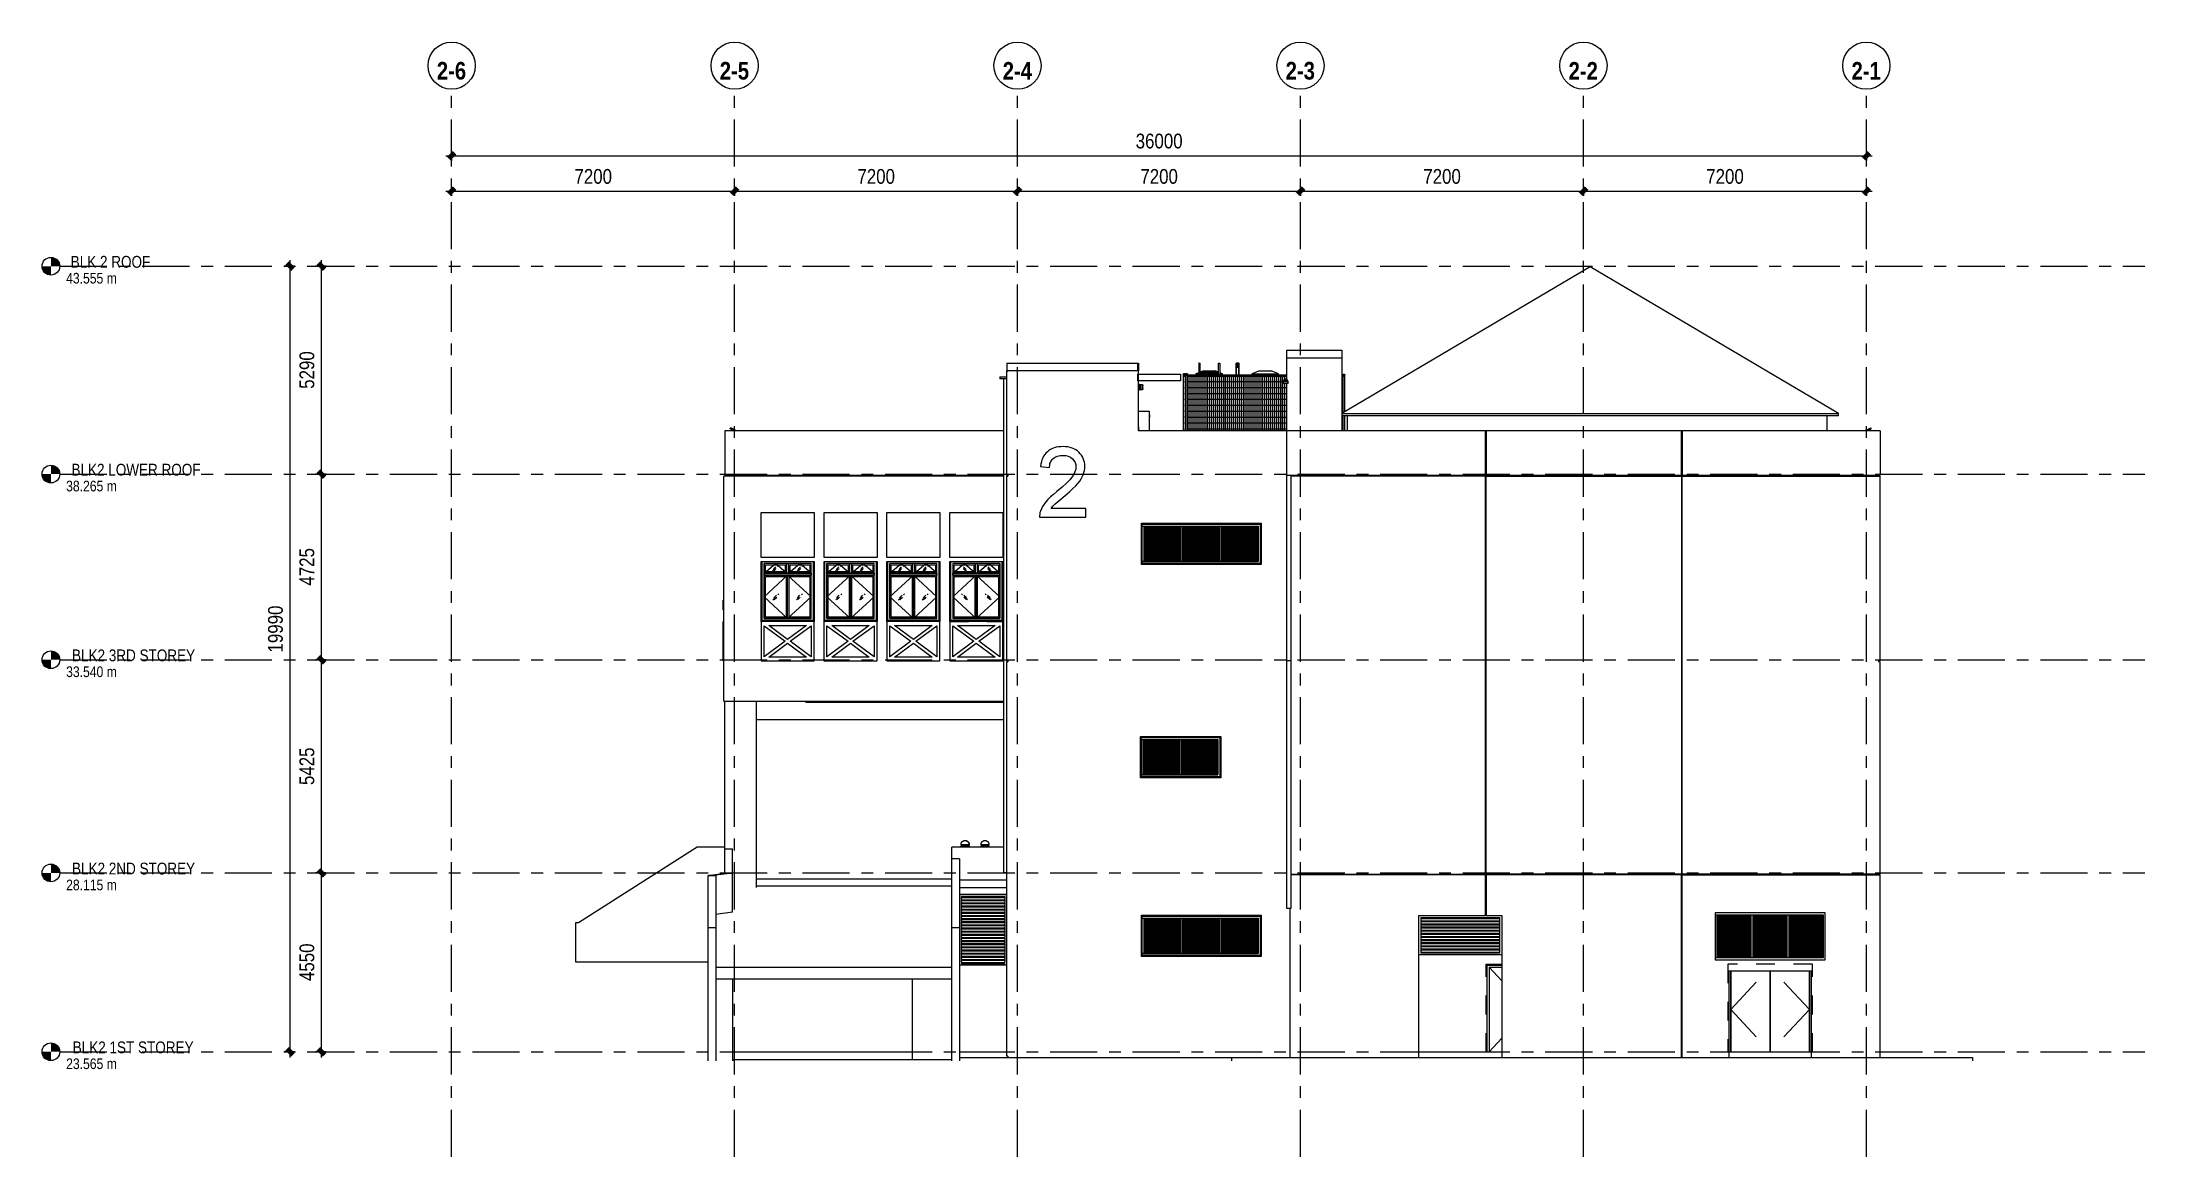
# Model space of a CAD drawing. Header units: millimetres. Extents: x -38844 to 124035, y 18225 to 48099.
# Drawn here: x -38844 to 14667, y 19389 to 47759 of the extents above; entities that cross this region are included whole.
import ezdxf

# ---------------------------------------------------------------- set-up
doc = ezdxf.new("R2010")
doc.units = ezdxf.units.MM
for name, pattern in [('Centre', [4762.5, 952.5, -714.375, 2381.25, -714.375]), ('Dash', [952.5, 476.25, -476.25]), ('Glass Symbol', [360, 90, -90, 90, -90]), ('IDA - Grid Line', [2100, 1200, -300, 300, -300])]:
    doc.linetypes.add(name, pattern=pattern)
for name, color, linetype, lineweight in [('0-1', 7, 'Continuous', 5), ('A-_ANOT----_D', 7, 'Continuous', 9), ('A-_ANOT----_D-150', 7, 'Continuous', 9), ('A-_FLORLEVL_E', 7, 'Continuous', 9), ('C-_SITE----_E', 7, 'Continuous', 9), ('S-_ANOTGRID_E', 7, 'Continuous', 9)]:
    doc.layers.add(name, color=color, linetype=linetype, lineweight=lineweight)
for name, color, linetype, lineweight, true_color in [('A-_CEIL----_E-1', 6, 'Continuous', 9, 0xff00ff), ('A-_DOOR----_E-1', 6, 'Continuous', 9, 0xff00ff), ('A-_DOOR----_E-2', 6, 'Centre', 9, 0xff00ff), ('A-_DOOR----_H-1', 6, 'Dash', 18, 0xff00ff), ('A-_FLOR----_E-1', 6, 'Continuous', 9, 0xff00ff), ('A-_FLORLEVL_E-1', 9, 'IDA - Grid Line', 9, 0x808080), ('A-_FURT----_E-1', 6, 'Continuous', 9, 0xff00ff), ('A-_GENM----_M-1', 1, 'Continuous', 9, 0xff0000), ('A-_GENM----_M-2', 6, 'Continuous', 9, 0xff00ff), ('A-_ROOF----_E-1', 6, 'Continuous', 9, 0xff00ff), ('A-_WALL----_E-1', 6, 'Continuous', 9, 0xff00ff), ('A-_WALLPRTN_E-1', 6, 'Continuous', 9, 0xff00ff), ('A-_WIND----_E-1', 6, 'Continuous', 9, 0xff00ff), ('A-_WIND----_E-2', 6, 'Dash', 9, 0xff00ff), ('A-_WIND----_E-3', 6, 'Centre', 9, 0xff00ff), ('A-_WIND----_E-4', 6, 'Glass Symbol', 9, 0xff00ff), ('C-_SITE----_E-1', 6, 'Continuous', 9, 0xff00ff), ('E-_FIREALAM_E-1', 6, 'Continuous', 9, 0xff00ff), ('M-_EQPT----_E-1', 6, 'Continuous', 9, 0xff00ff), ('M-_SANIFIXR_E-1', 3, 'Continuous', 9, 0x00ff00), ('M-_SANIFIXR_E-2', 7, 'Continuous', 9, 0x008080), ('M-_SANIFIXR_E-3', 6, 'Continuous', 9, 0xff00ff), ('S-_ANOTGRID_E-1', 9, 'IDA - Grid Line', 9, 0x808080), ('S-_COLN----_E-1', 6, 'Continuous', 9, 0xff00ff), ('X_PART----_E-1', 6, 'Continuous', 9, 0xff00ff)]:
    doc.layers.add(name, color=color, linetype=linetype, lineweight=lineweight, true_color=true_color)
doc.styles.add('Arial Narrow', font='ARIALN.TTF', dxfattribs={"height": 300})
doc.styles.add('Arial Narrow_1', font='ARIALN.TTF', dxfattribs={"height": 270})
doc.styles.add('Arial Narrow_2', font='ARIALN.TTF', dxfattribs={"height": 375})
doc.styles.add('Arial Narrow_B', font='ARIALNB.TTF', dxfattribs={"height": 450})
doc.dimstyles.new('IDA_-_Arial_-_2_5mm_-_Black_-_Diagonal', dxfattribs={"dimscale": 304.8, "dimtxt": 383.786615, "dimasz": 0.492126, "dimexe": 0.492126, "dimexo": 0.738189, "dimgap": 0.246063, "dimtad": 1, "dimdec": 0, "dimzin": 0, "dimdsep": 46, "dimtxsty": 'Arial Narrow_2', "dimblk1": 'OBLIQUE', "dimblk2": 'OBLIQUE', "dimsah": 1, "dimcen": 0.09, "dimdle": 0.492126, "dimadec": 6, "dimazin": 0, "dimtfac": 1, "dimtdec": 4, "dimtix": 1, "dimtmove": 0, "dimatfit": 3, "dimfxl": 1, "dimtvp": 1, "dimtolj": 1, "dimtzin": 0, "dimarcsym": 2})
doc.dimstyles.new('IDA_-_Arial_-_2_5mm_-_Black_-_Diagonal_1', dxfattribs={"dimscale": 304.8, "dimtxt": 383.786615, "dimasz": 0.492126, "dimexe": 0.492126, "dimexo": 0.738189, "dimgap": 0.246063, "dimtad": 1, "dimdec": 0, "dimzin": 0, "dimdsep": 46, "dimtxsty": 'Arial Narrow_2', "dimblk1": 'OBLIQUE', "dimblk2": 'OBLIQUE', "dimsah": 1, "dimcen": 0.09, "dimdle": 0.492126, "dimadec": 6, "dimazin": 0, "dimtfac": 1, "dimtdec": 4, "dimtix": 1, "dimtmove": 2, "dimatfit": 3, "dimfxl": 1, "dimtvp": 1, "dimtolj": 1, "dimtzin": 0, "dimarcsym": 2})

msp = doc.modelspace()

# ---------------------------------------------------------------- texts
at = {"layer": 'A-_FLORLEVL_E', "line_spacing_factor": 0.949189}
for s, insert, char_height, width, attachment_point, style in [('\\pxqr,t6.35,12.7,19.05,25.4,31.75,38.1,44.45,50.8,57.15,63.5,69.85,76.2,82.55,88.9,95.25,101.6,107.95,114.3,120.65,127,133.35,139.7,146.05,152.4,158.75,165.1,171.45,177.8,184.15,190.5,196.85,203.2;{BLK 2 ROOF}', (-36089.8, 42012.5), 300, 2074.5, 9, 'Arial Narrow'), ('\\pxqr,t7.05556,14.11111,21.16667,28.22222,35.27778,42.33333,49.38889,56.44444,63.5,70.55556,77.61111,84.66667,91.72222,98.77778,105.83333,112.88889,119.94444,127,134.05556,141.11111,148.16667,155.22222,162.27778,169.33333,176.38889,183.44444,190.5,197.55556,204.61111,211.66667,218.72222,225.77778;{43.555 m}', (-36941.4, 41884.9), 270, 1251, 3, 'Arial Narrow_1'), ('\\pxqr,t6.35,12.7,19.05,25.4,31.75,38.1,44.45,50.8,57.15,63.5,69.85,76.2,82.55,88.9,95.25,101.6,107.95,114.3,120.65,127,133.35,139.7,146.05,152.4,158.75,165.1,171.45,177.8,184.15,190.5,196.85,203.2;{BLK2 LOWER ROOF}', (-34810.3, 36722.9), 300, 3354, 9, 'Arial Narrow'), ('\\pxqr,t7.05556,14.11111,21.16667,28.22222,35.27778,42.33333,49.38889,56.44444,63.5,70.55556,77.61111,84.66667,91.72222,98.77778,105.83333,112.88889,119.94444,127,134.05556,141.11111,148.16667,155.22222,162.27778,169.33333,176.38889,183.44444,190.5,197.55556,204.61111,211.66667,218.72222,225.77778;{38.265 m}', (-36941.4, 36595.3), 270, 1251, 3, 'Arial Narrow_1'), ('\\pxqr,t6.35,12.7,19.05,25.4,31.75,38.1,44.45,50.8,57.15,63.5,69.85,76.2,82.55,88.9,95.25,101.6,107.95,114.3,120.65,127,133.35,139.7,146.05,152.4,158.75,165.1,171.45,177.8,184.15,190.5,196.85,203.2;{BLK2 3RD STOREY}', (-34949.8, 31997.9), 300, 3214.5, 9, 'Arial Narrow'), ('\\pxqr,t7.05556,14.11111,21.16667,28.22222,35.27778,42.33333,49.38889,56.44444,63.5,70.55556,77.61111,84.66667,91.72222,98.77778,105.83333,112.88889,119.94444,127,134.05556,141.11111,148.16667,155.22222,162.27778,169.33333,176.38889,183.44444,190.5,197.55556,204.61111,211.66667,218.72222,225.77778;{33.540 m}', (-36941.4, 31870.3), 270, 1251, 3, 'Arial Narrow_1'), ('\\pxqr,t6.35,12.7,19.05,25.4,31.75,38.1,44.45,50.8,57.15,63.5,69.85,76.2,82.55,88.9,95.25,101.6,107.95,114.3,120.65,127,133.35,139.7,146.05,152.4,158.75,165.1,171.45,177.8,184.15,190.5,196.85,203.2;{BLK2 2ND STOREY}', (-34949.8, 26572.9), 300, 3214.5, 9, 'Arial Narrow'), ('\\pxqr,t7.05556,14.11111,21.16667,28.22222,35.27778,42.33333,49.38889,56.44444,63.5,70.55556,77.61111,84.66667,91.72222,98.77778,105.83333,112.88889,119.94444,127,134.05556,141.11111,148.16667,155.22222,162.27778,169.33333,176.38889,183.44444,190.5,197.55556,204.61111,211.66667,218.72222,225.77778;{28.115 m}', (-36941.4, 26445.3), 270, 1251, 3, 'Arial Narrow_1'), ('\\pxqr,t6.35,12.7,19.05,25.4,31.75,38.1,44.45,50.8,57.15,63.5,69.85,76.2,82.55,88.9,95.25,101.6,107.95,114.3,120.65,127,133.35,139.7,146.05,152.4,158.75,165.1,171.45,177.8,184.15,190.5,196.85,203.2;{BLK2 1ST STOREY}', (-34988.8, 22022.9), 300, 3175.5, 9, 'Arial Narrow'), ('\\pxqr,t7.05556,14.11111,21.16667,28.22222,35.27778,42.33333,49.38889,56.44444,63.5,70.55556,77.61111,84.66667,91.72222,98.77778,105.83333,112.88889,119.94444,127,134.05556,141.11111,148.16667,155.22222,162.27778,169.33333,176.38889,183.44444,190.5,197.55556,204.61111,211.66667,218.72222,225.77778;{23.565 m}', (-36941.4, 21895.3), 270, 1251, 3, 'Arial Narrow_1')]:
    msp.add_mtext(s, dxfattribs=dict(at, insert=insert, char_height=char_height, width=width, attachment_point=attachment_point, style=style))
at = {"layer": 'S-_ANOTGRID_E', "char_height": 450, "width": 754.5, "attachment_point": 5, "line_spacing_factor": 0.949189, "style": 'Arial Narrow_B'}
for s, insert in [('\\pxqc,t3.33333,6.66667,10,13.33333,16.66667,20,23.33333,26.66667,30,33.33333,36.66667,40,43.33333,46.66667,50,53.33333,56.66667,60,63.33333,66.66667,70,73.33333,76.66667,80,83.33333,86.66667,90,93.33333,96.66667,100,103.33333,106.66667;{2-6}', (-28426.1, 47025.7)), ('\\pxqc,t3.33333,6.66667,10,13.33333,16.66667,20,23.33333,26.66667,30,33.33333,36.66667,40,43.33333,46.66667,50,53.33333,56.66667,60,63.33333,66.66667,70,73.33333,76.66667,80,83.33333,86.66667,90,93.33333,96.66667,100,103.33333,106.66667;{2-5}', (-21226.1, 47025.7)), ('\\pxqc,t3.33333,6.66667,10,13.33333,16.66667,20,23.33333,26.66667,30,33.33333,36.66667,40,43.33333,46.66667,50,53.33333,56.66667,60,63.33333,66.66667,70,73.33333,76.66667,80,83.33333,86.66667,90,93.33333,96.66667,100,103.33333,106.66667;{2-4}', (-14026.1, 47025.7)), ('\\pxqc,t3.33333,6.66667,10,13.33333,16.66667,20,23.33333,26.66667,30,33.33333,36.66667,40,43.33333,46.66667,50,53.33333,56.66667,60,63.33333,66.66667,70,73.33333,76.66667,80,83.33333,86.66667,90,93.33333,96.66667,100,103.33333,106.66667;{2-3}', (-6826.1, 47025.7)), ('\\pxqc,t3.33333,6.66667,10,13.33333,16.66667,20,23.33333,26.66667,30,33.33333,36.66667,40,43.33333,46.66667,50,53.33333,56.66667,60,63.33333,66.66667,70,73.33333,76.66667,80,83.33333,86.66667,90,93.33333,96.66667,100,103.33333,106.66667;{2-2}', (373.9, 47025.7)), ('\\pxqc,t3.33333,6.66667,10,13.33333,16.66667,20,23.33333,26.66667,30,33.33333,36.66667,40,43.33333,46.66667,50,53.33333,56.66667,60,63.33333,66.66667,70,73.33333,76.66667,80,83.33333,86.66667,90,93.33333,96.66667,100,103.33333,106.66667;{2-1}', (7573.9, 47025.7))]:
    msp.add_mtext(s, dxfattribs=dict(at, insert=insert))

# ---------------------------------------------------------------- blocks, each defined once
blk = doc.blocks.new('1599_DB_P_S_BLK2 23 0814_rvt-1-DOOR _ WINDOW SCHEDULE - ELEVATION 1 Copy 1')
at = {"layer": 'M-_SANIFIXR_E-2'}
h = blk.add_hatch(color=8, dxfattribs=at)
h.paths.add_polyline_path([(-8876, 39585), (-8870, 39585), (-8870, 39590), (-8876, 39589)])
h.paths.add_polyline_path([(-9413, 39585), (-9407, 39585), (-9407, 39590), (-9413, 39590)])
for points in [[(-8447, 39585), (-8396, 39585), (-8396, 39590), (-8447, 39590)], [(-8396, 39582), (-8396, 39585), (-8447, 39583), (-8447, 39582)], [(-8396, 39475), (-8396, 39582), (-8447, 39582), (-8447, 39475)]]:
    blk.add_hatch(color=8, dxfattribs=at).paths.add_polyline_path(points)
at = {"layer": 'M-_SANIFIXR_E-1', "color": 8}
for p, q in [((-7258, 39125), (-7228, 39177)), ((-7258, 39125), (-7258, 39073)), ((-7258, 39125), (-7253, 39125)), ((-7138, 39073), (-7258, 39073)), ((-7253, 39125), (-7227, 39177)), ((-7248, 39125), (-7253, 39125)), ((-7248, 39125), (-7222, 39177)), ((-7247, 39125), (-7233, 39125)), ((-7233, 39125), (-7218, 39177)), ((-7224, 39125), (-7233, 39125)), ((-7228, 39182), (-7228, 39177)), ((-7228, 39182), (-7168, 39182)), ((-7227, 39182), (-7228, 39182)), ((-7227, 39177), (-7222, 39177)), ((-7224, 39125), (-7209, 39177)), ((-7224, 39125), (-7203, 39125)), ((-7218, 39177), (-7219, 39177)), ((-7218, 39177), (-7209, 39177)), ((-7203, 39177), (-7209, 39177)), ((-7203, 39125), (-7203, 39177)), ((-7203, 39177), (-7193, 39177)), ((-7193, 39125), (-7203, 39125)), ((-7188, 39177), (-7193, 39177)), ((-7193, 39125), (-7193, 39177)), ((-7193, 39125), (-7173, 39125)), ((-7173, 39125), (-7188, 39177)), ((-7188, 39177), (-7179, 39177)), ((-7177, 39177), (-7179, 39177)), ((-7164, 39125), (-7179, 39177)), ((-7177, 39177), (-7175, 39177)), ((-7149, 39125), (-7175, 39177)), ((-7175, 39177), (-7170, 39177)), ((-7164, 39125), (-7173, 39125)), ((-7144, 39125), (-7170, 39177)), ((-7168, 39182), (-7169, 39182)), ((-7168, 39177), (-7168, 39182)), ((-7138, 39125), (-7168, 39177)), ((-7164, 39125), (-7149, 39125)), ((-7144, 39125), (-7149, 39125)), ((-7143, 39125), (-7140, 39125)), ((-7138, 39125), (-7140, 39125)), ((-7138, 39073), (-7138, 39125))]:
    blk.add_line(p, q, dxfattribs=at)
at = {"layer": 'M-_SANIFIXR_E-3', "color": 8}
for p, q in [((-9407, 39345), (-9485, 39315)), ((-9485, 39315), (-9485, 39290)), ((-9407, 39345), (-9484, 39315)), ((-9484, 39315), (-9484, 39290)), ((-9483, 39315), (-9407, 39315)), ((-9483, 39290), (-9407, 39290)), ((-9407, 39590), (-9413, 39590)), ((-9413, 39590), (-9413, 39585)), ((-9413, 39585), (-9407, 39585)), ((-9407, 39590), (-9375, 39590)), ((-9407, 39590), (-9407, 39290)), ((-9375, 39289), (-9375, 39590)), ((-9291, 39390), (-9375, 39358)), ((-9291, 39390), (-9375, 39357)), ((-8908, 39354), (-9375, 39354)), ((-9375, 39322), (-8908, 39322)), ((-9373, 39315), (-9144, 39315)), ((-9373, 39290), (-9144, 39290)), ((-9290, 39390), (-9144, 39390)), ((-9289, 39390), (-9289, 39390)), ((-9144, 39390), (-8998, 39390)), ((-9144, 39315), (-8908, 39315)), ((-9144, 39290), (-8908, 39290)), ((-8998, 39390), (-8998, 39390)), ((-8908, 39356), (-8997, 39390)), ((-8908, 39356), (-8996, 39390)), ((-8908, 39590), (-8876, 39590)), ((-8908, 39286), (-8908, 39590)), ((-8876, 39590), (-8876, 39286)), ((-8870, 39590), (-8876, 39590)), ((-8876, 39585), (-8870, 39585)), ((-8804, 39315), (-8876, 39343)), ((-8803, 39315), (-8876, 39343)), ((-8876, 39315), (-8805, 39315)), ((-8876, 39290), (-8805, 39290)), ((-8870, 39585), (-8870, 39590)), ((-8854, 39286), (-8854, 39290)), ((-8853, 39286), (-8853, 39290)), ((-8804, 39290), (-8804, 39315)), ((-8804, 39315), (-8804, 39315)), ((-8804, 39290), (-8804, 39290)), ((-8803, 39290), (-8803, 39315)), ((-8459, 39590), (-8456, 39590)), ((-8459, 39590), (-8459, 39285)), ((-8456, 39590), (-8447, 39590)), ((-8456, 39285), (-8456, 39590)), ((-8447, 39585), (-8447, 39590)), ((-8396, 39590), (-8447, 39590)), ((-8447, 39582), (-8447, 39585)), ((-8396, 39585), (-8447, 39585)), ((-8447, 39475), (-8447, 39582)), ((-8396, 39475), (-8447, 39475)), ((-8396, 39590), (-8386, 39590)), ((-8396, 39590), (-8396, 39585)), ((-8396, 39585), (-8396, 39582)), ((-8396, 39582), (-8396, 39475)), ((-8386, 39590), (-8383, 39590)), ((-8386, 39285), (-8386, 39590)), ((-8383, 39285), (-8383, 39590)), ((-7866, 39390), (-8059, 39315)), ((-8059, 39315), (-8059, 39290)), ((-8059, 39315), (-7378, 39315)), ((-8059, 39290), (-7378, 39290)), ((-8009, 39290), (-8009, 39283)), ((-7866, 39390), (-7571, 39390)), ((-7378, 39315), (-7571, 39390)), ((-7428, 39281), (-7428, 39290)), ((-7378, 39290), (-7378, 39315))]:
    blk.add_line(p, q, dxfattribs=at)
blk = doc.blocks.new('IDA - Casement w Top Hung - 2 Panels - 1400L X 1500H - B2-AW02-3436902-DOOR _ WINDOW SCHEDULE - ELEVATION 1 Copy 1')
at = {"layer": 'A-_WIND----_E-1'}
for p, q in [((-15671, 34490), (-15671, 34240)), ((-15096, 34490), (-15671, 34490)), ((-14471, 34490), (-15671, 34490)), ((-15671, 34490), (-15671, 33090)), ((-15636, 34275), (-15636, 34455)), ((-15636, 34455), (-15131, 34455)), ((-15131, 34275), (-15636, 34275)), ((-15131, 34455), (-15131, 34275)), ((-15096, 34490), (-15096, 34240)), ((-15096, 34240), (-15096, 34490)), ((-15096, 34490), (-15046, 34490)), ((-15046, 34490), (-15046, 34240)), ((-14471, 34490), (-15046, 34490)), ((-15046, 34490), (-15046, 34240)), ((-15011, 34275), (-15011, 34455)), ((-15011, 34455), (-14506, 34455)), ((-14506, 34275), (-15011, 34275)), ((-14506, 34455), (-14506, 34275)), ((-14471, 34490), (-14471, 34240)), ((-14471, 33090), (-14471, 34490)), ((-15671, 34240), (-15096, 34240)), ((-15671, 34190), (-15671, 34240)), ((-14471, 34240), (-15671, 34240)), ((-15671, 34190), (-15671, 33090)), ((-15071, 34190), (-15671, 34190)), ((-15671, 34190), (-14471, 34190)), ((-15636, 33125), (-15636, 34155)), ((-15636, 34155), (-15106, 34155)), ((-15106, 34155), (-15106, 33125)), ((-15096, 34240), (-15046, 34240)), ((-15071, 34190), (-15071, 33090)), ((-15071, 34190), (-15071, 33090)), ((-14471, 34190), (-15071, 34190)), ((-15046, 34240), (-14471, 34240)), ((-15036, 33125), (-15036, 34155)), ((-15036, 34155), (-14506, 34155)), ((-14506, 34155), (-14506, 33125)), ((-14471, 34240), (-14471, 34190)), ((-14471, 34190), (-14471, 33090)), ((-15671, 33090), (-15071, 33090)), ((-14471, 33090), (-15671, 33090)), ((-15106, 33125), (-15636, 33125)), ((-15071, 33090), (-14471, 33090)), ((-14506, 33125), (-15036, 33125))]:
    blk.add_line(p, q, dxfattribs=at)
at = {"layer": 'A-_WIND----_E-2'}
blk.add_line((-15746, 33015), (-14396, 33015), dxfattribs=at)
at = {"layer": 'A-_WIND----_E-3'}
for p, q in [((-15671, 34240), (-15383, 34490)), ((-15096, 34240), (-15383, 34490)), ((-15046, 34240), (-14758, 34490)), ((-14471, 34240), (-14758, 34490)), ((-15071, 34190), (-15671, 33640)), ((-15071, 34190), (-14471, 33640)), ((-15671, 33640), (-15071, 33090)), ((-14471, 33640), (-15071, 33090))]:
    blk.add_line(p, q, dxfattribs=at)
at = {"layer": 'A-_WIND----_E-4'}
for p, q in [((-15308, 34290), (-15458, 34440)), ((-15340, 34295), (-15434, 34389)), ((-15332, 34341), (-15426, 34435)), ((-14683, 34290), (-14833, 34440)), ((-14715, 34295), (-14809, 34389)), ((-14707, 34341), (-14801, 34435)), ((-15296, 33565), (-15446, 33715)), ((-14696, 33565), (-14846, 33715)), ((-15328, 33570), (-15421, 33664)), ((-15320, 33616), (-15414, 33710)), ((-14728, 33570), (-14821, 33664)), ((-14720, 33616), (-14814, 33710))]:
    blk.add_line(p, q, dxfattribs=at)
blk = doc.blocks.new('IDA - Casement w Top Hung - 2 Panels - 1400L X 1500H - B2-AW02-3436901-DOOR _ WINDOW SCHEDULE - ELEVATION 1 Copy 1')
at = {"layer": 'A-_WIND----_E-1'}
for p, q in [((-20471, 34240), (-20471, 34490)), ((-19896, 34490), (-20471, 34490)), ((-20471, 34490), (-20471, 33090)), ((-19271, 34490), (-20471, 34490)), ((-20436, 34275), (-20436, 34455)), ((-20436, 34455), (-19931, 34455)), ((-19931, 34275), (-20436, 34275)), ((-19931, 34455), (-19931, 34275)), ((-19896, 34240), (-19896, 34490)), ((-19896, 34490), (-19846, 34490)), ((-19896, 34240), (-19896, 34490)), ((-19846, 34240), (-19846, 34490)), ((-19271, 34490), (-19846, 34490)), ((-19846, 34490), (-19846, 34240)), ((-19811, 34275), (-19811, 34455)), ((-19811, 34455), (-19306, 34455)), ((-19306, 34275), (-19811, 34275)), ((-19306, 34455), (-19306, 34275)), ((-19271, 34240), (-19271, 34490)), ((-19271, 33090), (-19271, 34490)), ((-20471, 34240), (-19896, 34240)), ((-20471, 34190), (-20471, 34240)), ((-19271, 34240), (-20471, 34240)), ((-20471, 33090), (-20471, 34190)), ((-19871, 34190), (-20471, 34190)), ((-20471, 34190), (-19271, 34190)), ((-20436, 33125), (-20436, 34155)), ((-20436, 34155), (-19906, 34155)), ((-19906, 34155), (-19906, 33125)), ((-19896, 34240), (-19846, 34240)), ((-19871, 33090), (-19871, 34190)), ((-19271, 34190), (-19871, 34190)), ((-19871, 33090), (-19871, 34190)), ((-19846, 34240), (-19271, 34240)), ((-19836, 33125), (-19836, 34155)), ((-19836, 34155), (-19306, 34155)), ((-19306, 34155), (-19306, 33125)), ((-19271, 34240), (-19271, 34190)), ((-19271, 33090), (-19271, 34190)), ((-20471, 33090), (-19871, 33090)), ((-19271, 33090), (-20471, 33090)), ((-19906, 33125), (-20436, 33125)), ((-19871, 33090), (-19271, 33090)), ((-19306, 33125), (-19836, 33125))]:
    blk.add_line(p, q, dxfattribs=at)
at = {"layer": 'A-_WIND----_E-2'}
blk.add_line((-19196, 33015), (-20546, 33015), dxfattribs=at)
at = {"layer": 'A-_WIND----_E-3'}
for p, q in [((-20471, 34240), (-20183, 34490)), ((-19896, 34240), (-20183, 34490)), ((-19846, 34240), (-19558, 34490)), ((-19271, 34240), (-19558, 34490)), ((-19871, 34190), (-20471, 33640)), ((-19871, 34190), (-19271, 33640)), ((-20471, 33640), (-19871, 33090)), ((-19271, 33640), (-19871, 33090))]:
    blk.add_line(p, q, dxfattribs=at)
at = {"layer": 'A-_WIND----_E-4'}
for p, q in [((-20258, 34290), (-20108, 34440)), ((-20234, 34341), (-20140, 34435)), ((-20226, 34295), (-20132, 34389)), ((-19633, 34290), (-19483, 34440)), ((-19609, 34341), (-19515, 34435)), ((-19601, 34295), (-19507, 34389)), ((-20246, 33565), (-20096, 33715)), ((-19646, 33565), (-19496, 33715)), ((-20221, 33616), (-20128, 33710)), ((-20214, 33570), (-20120, 33664)), ((-19621, 33616), (-19528, 33710)), ((-19614, 33570), (-19520, 33664))]:
    blk.add_line(p, q, dxfattribs=at)
blk = doc.blocks.new('IDA - F - Single - Swing - 1100L X 2200H - B2-TD01-4055580-DOOR _ WINDOW SCHEDULE - ELEVATION 1 Copy 1')
at = {"layer": 'A-_DOOR----_E-1'}
for p, q in [((-1696, 24265), (-2071, 24265)), ((-2071, 22065), (-2071, 24265)), ((-2021, 24215), (-2021, 22065)), ((-2021, 24215), (-1696, 24215))]:
    blk.add_line(p, q, dxfattribs=at)
at = {"layer": 'A-_DOOR----_E-2'}
for p, q in [((-1696, 23866), (-2021, 24215)), ((-1696, 22414), (-2021, 22065))]:
    blk.add_line(p, q, dxfattribs=at)
at = {"layer": 'A-_DOOR----_H-1'}
for p, q in [((-2096, 22065), (-2096, 24290)), ((-2096, 24290), (-1696, 24290))]:
    blk.add_line(p, q, dxfattribs=at)
blk = doc.blocks.new('IDA- Fire Extinguisher - 3kg AB-3508500-DOOR _ WINDOW SCHEDULE - ELEVATION 1 Copy 1')
at = {"layer": 'A-_FURT----_E-1'}
for p, q in [((7569, 37882), (7672, 37935)), ((7569, 37865), (7569, 37882)), ((7591, 37882), (7569, 37882)), ((7694, 37935), (7591, 37882)), ((7591, 37882), (7591, 37865)), ((7609, 37873), (7702, 37921)), ((7609, 37865), (7609, 37873)), ((7672, 37935), (7694, 37935)), ((7702, 37935), (7694, 37935)), ((7702, 37921), (7702, 37935))]:
    blk.add_line(p, q, dxfattribs=at)
blk.add_ellipse((7578, 37839), major_axis=(0, 35), ratio=0.707107, start_param=0.367595, end_param=0.70715, dxfattribs=at)
blk = doc.blocks.new('IDA- Fire Extinguisher - 3kg AB-3508502-DOOR _ WINDOW SCHEDULE - ELEVATION 1 Copy 1')
at = {"layer": 'A-_FURT----_E-1'}
for p, q in [((-6943, 37921), (-6943, 37935)), ((-6921, 37935), (-6943, 37935)), ((-6850, 37873), (-6943, 37921)), ((-6921, 37921), (-6943, 37921)), ((-6913, 37935), (-6921, 37935)), ((-6921, 37935), (-6921, 37921)), ((-6921, 37921), (-6831, 37874)), ((-6810, 37882), (-6913, 37935)), ((-6850, 37867), (-6850, 37873)), ((-6840, 37873), (-6850, 37873)), ((-6819, 37874), (-6835, 37874)), ((-6810, 37871), (-6810, 37882))]:
    blk.add_line(p, q, dxfattribs=at)
for centre, start_param, end_param in [((-6835, 37839), 0, 0.70715), ((-6819, 37839), 5.576036, 6.990335)]:
    blk.add_ellipse(centre, major_axis=(0, 35), ratio=0.707107, start_param=start_param, end_param=end_param, dxfattribs=at)
blk = doc.blocks.new('IDA - Manual Call Point1 - IDA - Manual Call Point-2587578-DOOR _ WINDOW SCHEDULE - ELEVATION 1 Copy 1')
at = {"layer": 'E-_FIREALAM_E-1'}
for p, q in [((-10946, 37965), (-10941, 37965)), ((-10941, 37965), (-10941, 37865))]:
    blk.add_line(p, q, dxfattribs=at)
blk = doc.blocks.new('IDA - Hosereel - Scaled - HR-3516646-DOOR _ WINDOW SCHEDULE - ELEVATION 1 Copy 1')
at = {"layer": 'M-_EQPT----_E-1'}
for p, q in [((-10946, 38365), (-10671, 38365)), ((-10671, 38365), (-10671, 37865)), ((-10671, 38270), (-10666, 38270)), ((-10671, 38270), (-10666, 38270)), ((-10671, 38269), (-10666, 38269)), ((-10666, 38210), (-10671, 38210)), ((-10671, 38209), (-10666, 38209)), ((-10666, 38269), (-10666, 38210))]:
    blk.add_line(p, q, dxfattribs=at)
blk = doc.blocks.new('IDA - Strobe Light - IDA - Strobe Light-5833233-DOOR _ WINDOW SCHEDULE - ELEVATION 1 Copy 1')
at = {"layer": 'E-_FIREALAM_E-1'}
for p, q in [((-10943, 39043), (-10946, 39043)), ((-10946, 38912), (-10943, 38912)), ((-10943, 38977), (-10943, 39043)), ((-10943, 39043), (-10943, 38977)), ((-10943, 38912), (-10943, 38977)), ((-10943, 38977), (-10943, 38912)), ((-10918, 39043), (-10940, 39043)), ((-10940, 38977), (-10940, 39043)), ((-10940, 38912), (-10940, 38977)), ((-10940, 38912), (-10918, 38912)), ((-10918, 38977), (-10918, 39043)), ((-10916, 39041), (-10918, 39041)), ((-10918, 38912), (-10918, 38977)), ((-10918, 38914), (-10916, 38914)), ((-10916, 38977), (-10916, 39039)), ((-10896, 39038), (-10916, 39038)), ((-10916, 38916), (-10916, 38977)), ((-10916, 38917), (-10896, 38917)), ((-10874, 39036), (-10896, 39038)), ((-10896, 38977), (-10896, 39037)), ((-10896, 38918), (-10896, 38977)), ((-10896, 38917), (-10874, 38919)), ((-10838, 39036), (-10874, 39036)), ((-10874, 38977), (-10874, 39035)), ((-10874, 38920), (-10874, 38977)), ((-10874, 38919), (-10838, 38919)), ((-10831, 39009), (-10831, 39009)), ((-10831, 38977), (-10831, 39001)), ((-10831, 38977), (-10831, 39000)), ((-10831, 38966), (-10831, 38977)), ((-10831, 38966), (-10831, 38977)), ((-10831, 38946), (-10831, 38955)), ((-10831, 38948), (-10831, 38954))]:
    blk.add_line(p, q, dxfattribs=at)
at = {"layer": 'E-_FIREALAM_E-1', "flags": 128}
for points in [[(-10943, 39043), (-10943, 39043), (-10943, 39043), (-10943, 39043), (-10943, 39043), (-10943, 39043), (-10943, 39043), (-10942, 39043), (-10942, 39043), (-10942, 39042), (-10942, 39042), (-10942, 39042), (-10942, 39042), (-10942, 39042), (-10942, 39042), (-10942, 39042), (-10942, 39042), (-10942, 39042), (-10942, 39042), (-10942, 39042), (-10942, 39042), (-10942, 39042), (-10942, 39042), (-10942, 39042), (-10942, 39042), (-10942, 39042), (-10942, 39042), (-10942, 39042), (-10942, 39042), (-10942, 39042), (-10942, 39042), (-10942, 39042), (-10941, 39042), (-10941, 39042), (-10941, 39042), (-10941, 39042), (-10941, 39042), (-10941, 39042), (-10941, 39042), (-10941, 39042), (-10941, 39042), (-10941, 39042), (-10941, 39042), (-10941, 39042), (-10941, 39042), (-10941, 39042), (-10941, 39042), (-10941, 39042), (-10940, 39042), (-10940, 39042), (-10940, 39042), (-10940, 39042), (-10940, 39042), (-10940, 39042), (-10940, 39042), (-10940, 39042), (-10940, 39042), (-10940, 39042), (-10940, 39042), (-10940, 39042), (-10940, 39042), (-10940, 39042), (-10940, 39042), (-10940, 39042), (-10940, 39042), (-10940, 39042), (-10940, 39042), (-10940, 39042), (-10940, 39042), (-10940, 39042), (-10940, 39043), (-10940, 39043), (-10940, 39043), (-10940, 39043), (-10940, 39043), (-10940, 39043), (-10940, 39043), (-10940, 39043), (-10940, 39043), (-10940, 39043)], [(-10940, 38912), (-10940, 38912), (-10940, 38912), (-10940, 38912), (-10940, 38912), (-10940, 38912), (-10940, 38912), (-10940, 38912), (-10940, 38912), (-10940, 38912), (-10940, 38913), (-10940, 38913), (-10940, 38913), (-10940, 38913), (-10940, 38913), (-10940, 38913), (-10940, 38913), (-10940, 38913), (-10940, 38913), (-10940, 38913), (-10940, 38913), (-10940, 38913), (-10940, 38913), (-10940, 38913), (-10940, 38913), (-10940, 38913), (-10940, 38913), (-10940, 38913), (-10940, 38913), (-10940, 38913), (-10940, 38913), (-10941, 38913), (-10941, 38913), (-10941, 38913), (-10941, 38913), (-10941, 38913), (-10941, 38913), (-10941, 38913), (-10941, 38913), (-10941, 38913), (-10941, 38913), (-10941, 38913), (-10941, 38913), (-10941, 38913), (-10941, 38913), (-10941, 38913), (-10941, 38913), (-10941, 38913), (-10942, 38913), (-10942, 38913), (-10942, 38913), (-10942, 38913), (-10942, 38913), (-10942, 38913), (-10942, 38913), (-10942, 38913), (-10942, 38913), (-10942, 38913), (-10942, 38913), (-10942, 38913), (-10942, 38913), (-10942, 38913), (-10942, 38913), (-10942, 38913), (-10942, 38913), (-10942, 38913), (-10942, 38913), (-10942, 38913), (-10942, 38913), (-10942, 38912), (-10942, 38912), (-10942, 38912), (-10942, 38912), (-10943, 38912), (-10943, 38912), (-10943, 38912), (-10943, 38912), (-10943, 38912), (-10943, 38912), (-10943, 38912)], [(-10838, 39036), (-10838, 39036), (-10838, 39036), (-10837, 39036), (-10837, 39036), (-10837, 39036), (-10836, 39036), (-10836, 39036), (-10836, 39036), (-10836, 39036), (-10835, 39036), (-10835, 39035), (-10835, 39035), (-10834, 39035), (-10834, 39035), (-10834, 39035), (-10834, 39035), (-10833, 39035), (-10833, 39034), (-10833, 39034), (-10833, 39034), (-10833, 39034), (-10832, 39033), (-10832, 39033), (-10832, 39033), (-10832, 39033), (-10832, 39032), (-10832, 39032), (-10831, 39032), (-10831, 39032), (-10831, 39031), (-10831, 39031), (-10831, 39031), (-10831, 39031), (-10831, 39030), (-10831, 39030), (-10831, 39030), (-10831, 39029), (-10831, 39029), (-10831, 39029), (-10831, 39029)], [(-10831, 38926), (-10831, 38926), (-10831, 38926), (-10831, 38925), (-10831, 38925), (-10831, 38925), (-10831, 38925), (-10831, 38924), (-10831, 38924), (-10831, 38924), (-10831, 38923), (-10831, 38923), (-10832, 38923), (-10832, 38923), (-10832, 38922), (-10832, 38922), (-10832, 38922), (-10832, 38922), (-10833, 38921), (-10833, 38921), (-10833, 38921), (-10833, 38921), (-10833, 38921), (-10834, 38920), (-10834, 38920), (-10834, 38920), (-10834, 38920), (-10835, 38920), (-10835, 38920), (-10835, 38919), (-10835, 38919), (-10836, 38919), (-10836, 38919), (-10836, 38919), (-10837, 38919), (-10837, 38919), (-10837, 38919), (-10838, 38919), (-10838, 38919), (-10838, 38919), (-10838, 38919)], [(-10831, 38977), (-10831, 38980), (-10831, 38982), (-10831, 38984), (-10831, 38986), (-10831, 38988), (-10831, 38990), (-10831, 38992), (-10831, 38994), (-10831, 38996), (-10831, 38997), (-10831, 38999), (-10831, 39001), (-10831, 39003), (-10831, 39005), (-10831, 39006), (-10831, 39008), (-10831, 39010), (-10831, 39011), (-10831, 39013), (-10831, 39014), (-10831, 39016), (-10831, 39017), (-10831, 39018), (-10831, 39019), (-10831, 39021), (-10831, 39022), (-10831, 39023), (-10831, 39024), (-10831, 39024), (-10831, 39025), (-10831, 39026), (-10831, 39027), (-10831, 39027), (-10831, 39028), (-10831, 39028), (-10831, 39028), (-10831, 39028), (-10831, 39029), (-10831, 39029)], [(-10831, 39029), (-10831, 39029), (-10831, 39029), (-10831, 39028), (-10831, 39028), (-10831, 39028), (-10831, 39027), (-10831, 39027), (-10831, 39026), (-10831, 39025), (-10831, 39025), (-10831, 39024), (-10831, 39023), (-10831, 39022), (-10831, 39021), (-10831, 39020), (-10831, 39019), (-10831, 39017), (-10831, 39016), (-10831, 39015), (-10831, 39013), (-10831, 39012), (-10831, 39010), (-10831, 39008)], [(-10831, 38926), (-10831, 38926), (-10831, 38926), (-10831, 38927), (-10831, 38927), (-10831, 38927), (-10831, 38928), (-10831, 38928), (-10831, 38929), (-10831, 38930), (-10831, 38930), (-10831, 38931), (-10831, 38932), (-10831, 38933), (-10831, 38934), (-10831, 38935), (-10831, 38936), (-10831, 38938), (-10831, 38939), (-10831, 38940), (-10831, 38942), (-10831, 38943), (-10831, 38945), (-10831, 38946), (-10831, 38948), (-10831, 38950), (-10831, 38952), (-10831, 38953), (-10831, 38955), (-10831, 38957), (-10831, 38959), (-10831, 38961), (-10831, 38963), (-10831, 38965), (-10831, 38967), (-10831, 38969), (-10831, 38971), (-10831, 38973), (-10831, 38975), (-10831, 38977), (-10831, 38977)], [(-10831, 38947), (-10831, 38945), (-10831, 38944), (-10831, 38942), (-10831, 38941), (-10831, 38939), (-10831, 38938), (-10831, 38937), (-10831, 38936), (-10831, 38934), (-10831, 38933), (-10831, 38932), (-10831, 38931), (-10831, 38931), (-10831, 38930), (-10831, 38929), (-10831, 38928), (-10831, 38928), (-10831, 38927), (-10831, 38927), (-10831, 38927), (-10831, 38927), (-10831, 38926), (-10831, 38926)]]:
    blk.add_lwpolyline(points, dxfattribs=at)
blk = doc.blocks.new('IDA - Louver - Array Panels - 2 Panels - 2000L X 1000H - AW-4756320-DOOR _ WINDOW SCHEDULE - ELEVATION 1 Copy 1')
at = {"layer": 'A-_WIND----_E-1'}
for p, q in [((-10871, 30015), (-10821, 30015)), ((-10871, 30015), (-8921, 30015)), ((-10821, 29115), (-10821, 30015)), ((-10821, 29990), (-9896, 29990)), ((-10821, 29985), (-9896, 29985)), ((-10821, 29975), (-9896, 29975)), ((-9896, 30015), (-9846, 30015)), ((-9896, 30015), (-9896, 29115)), ((-9846, 29115), (-9846, 30015)), ((-9846, 29990), (-8921, 29990)), ((-9846, 29985), (-8921, 29985)), ((-9846, 29975), (-8921, 29975)), ((-8921, 30015), (-8921, 29115)), ((-10821, 29951), (-9896, 29951)), ((-10821, 29945), (-9896, 29945)), ((-10821, 29936), (-9896, 29936)), ((-10821, 29911), (-9896, 29911)), ((-10821, 29906), (-9896, 29906)), ((-10821, 29896), (-9896, 29896)), ((-10821, 29872), (-9896, 29872)), ((-10821, 29866), (-9896, 29866)), ((-10821, 29857), (-9896, 29857)), ((-10821, 29832), (-9896, 29832)), ((-10821, 29826), (-9896, 29826)), ((-10821, 29817), (-9896, 29817)), ((-10821, 29793), (-9896, 29793)), ((-10821, 29787), (-9896, 29787)), ((-10821, 29778), (-9896, 29778)), ((-10821, 29753), (-9896, 29753)), ((-10821, 29747), (-9896, 29747)), ((-10821, 29738), (-9896, 29738)), ((-10821, 29714), (-9896, 29714)), ((-10821, 29708), (-9896, 29708)), ((-10821, 29699), (-9896, 29699)), ((-10821, 29674), (-9896, 29674)), ((-10821, 29668), (-9896, 29668)), ((-10821, 29659), (-9896, 29659)), ((-10821, 29635), (-9896, 29635)), ((-10821, 29629), (-9896, 29629)), ((-10821, 29620), (-9896, 29620)), ((-10821, 29595), (-9896, 29595)), ((-10821, 29589), (-9896, 29589)), ((-10821, 29580), (-9896, 29580)), ((-10821, 29555), (-9896, 29555)), ((-10821, 29550), (-9896, 29550)), ((-10821, 29541), (-9896, 29541)), ((-10821, 29516), (-9896, 29516)), ((-10821, 29510), (-9896, 29510)), ((-10821, 29501), (-9896, 29501)), ((-10821, 29476), (-9896, 29476)), ((-10821, 29471), (-9896, 29471)), ((-10821, 29462), (-9896, 29462)), ((-10821, 29437), (-9896, 29437)), ((-10821, 29431), (-9896, 29431)), ((-9846, 29951), (-8921, 29951)), ((-9846, 29945), (-8921, 29945)), ((-9846, 29936), (-8921, 29936)), ((-9846, 29911), (-8921, 29911)), ((-9846, 29906), (-8921, 29906)), ((-9846, 29896), (-8921, 29896)), ((-9846, 29872), (-8921, 29872)), ((-9846, 29866), (-8921, 29866)), ((-9846, 29857), (-8921, 29857)), ((-9846, 29832), (-8921, 29832)), ((-9846, 29826), (-8921, 29826)), ((-9846, 29817), (-8921, 29817)), ((-9846, 29793), (-8921, 29793)), ((-9846, 29787), (-8921, 29787)), ((-9846, 29778), (-8921, 29778)), ((-9846, 29753), (-8921, 29753)), ((-9846, 29747), (-8921, 29747)), ((-9846, 29738), (-8921, 29738)), ((-9846, 29714), (-8921, 29714)), ((-9846, 29708), (-8921, 29708)), ((-9846, 29699), (-8921, 29699)), ((-9846, 29674), (-8921, 29674)), ((-9846, 29668), (-8921, 29668)), ((-9846, 29659), (-8921, 29659)), ((-9846, 29635), (-8921, 29635)), ((-9846, 29629), (-8921, 29629)), ((-9846, 29620), (-8921, 29620)), ((-9846, 29595), (-8921, 29595)), ((-9846, 29589), (-8921, 29589)), ((-9846, 29580), (-8921, 29580)), ((-9846, 29555), (-8921, 29555)), ((-9846, 29550), (-8921, 29550)), ((-9846, 29541), (-8921, 29541)), ((-9846, 29516), (-8921, 29516)), ((-9846, 29510), (-8921, 29510)), ((-9846, 29501), (-8921, 29501)), ((-9846, 29476), (-8921, 29476)), ((-9846, 29471), (-8921, 29471)), ((-9846, 29462), (-8921, 29462)), ((-9846, 29437), (-8921, 29437)), ((-9846, 29431), (-8921, 29431)), ((-10821, 29115), (-10871, 29115)), ((-10871, 29115), (-8921, 29115)), ((-10821, 29422), (-9896, 29422)), ((-10821, 29397), (-9896, 29397)), ((-10821, 29392), (-9896, 29392)), ((-10821, 29383), (-9896, 29383)), ((-10821, 29358), (-9896, 29358)), ((-10821, 29352), (-9896, 29352)), ((-10821, 29343), (-9896, 29343)), ((-10821, 29318), (-9896, 29318)), ((-10821, 29313), (-9896, 29313)), ((-10821, 29304), (-9896, 29304)), ((-10821, 29279), (-9896, 29279)), ((-10821, 29273), (-9896, 29273)), ((-10821, 29264), (-9896, 29264)), ((-10821, 29239), (-9896, 29239)), ((-10821, 29234), (-9896, 29234)), ((-10821, 29224), (-9896, 29224)), ((-10821, 29200), (-9896, 29200)), ((-10821, 29194), (-9896, 29194)), ((-10821, 29185), (-9896, 29185)), ((-10821, 29160), (-9896, 29160)), ((-10821, 29155), (-9896, 29155)), ((-10821, 29145), (-9896, 29145)), ((-10821, 29121), (-9896, 29121)), ((-9846, 29115), (-9896, 29115)), ((-9846, 29422), (-8921, 29422)), ((-9846, 29397), (-8921, 29397)), ((-9846, 29392), (-8921, 29392)), ((-9846, 29383), (-8921, 29383)), ((-9846, 29358), (-8921, 29358)), ((-9846, 29352), (-8921, 29352)), ((-9846, 29343), (-8921, 29343)), ((-9846, 29318), (-8921, 29318)), ((-9846, 29313), (-8921, 29313)), ((-9846, 29304), (-8921, 29304)), ((-9846, 29279), (-8921, 29279)), ((-9846, 29273), (-8921, 29273)), ((-9846, 29264), (-8921, 29264)), ((-9846, 29239), (-8921, 29239)), ((-9846, 29234), (-8921, 29234)), ((-9846, 29224), (-8921, 29224)), ((-9846, 29200), (-8921, 29200)), ((-9846, 29194), (-8921, 29194)), ((-9846, 29185), (-8921, 29185)), ((-9846, 29160), (-8921, 29160)), ((-9846, 29155), (-8921, 29155)), ((-9846, 29145), (-8921, 29145)), ((-9846, 29121), (-8921, 29121))]:
    blk.add_line(p, q, dxfattribs=at)
blk = doc.blocks.new('IDA - Louver - Array Panels - 3 Panels - 3000L X 1000H - AW-4755867-DOOR _ WINDOW SCHEDULE - ELEVATION 1 Copy 1')
at = {"layer": 'A-_WIND----_E-1'}
for p, q in [((-10846, 35440), (-10796, 35440)), ((-10846, 35440), (-7896, 35440)), ((-10796, 34540), (-10796, 35440)), ((-10796, 35415), (-9862, 35415)), ((-10796, 35410), (-9862, 35410)), ((-10796, 35400), (-9862, 35400)), ((-10796, 35376), (-9862, 35376)), ((-10796, 35370), (-9862, 35370)), ((-10796, 35361), (-9862, 35361)), ((-10796, 35336), (-9862, 35336)), ((-10796, 35331), (-9862, 35331)), ((-10796, 35321), (-9862, 35321)), ((-9862, 35440), (-9812, 35440)), ((-9862, 35440), (-9862, 34540)), ((-9812, 34540), (-9812, 35440)), ((-9812, 35415), (-8879, 35415)), ((-9812, 35410), (-8879, 35410)), ((-9812, 35400), (-8879, 35400)), ((-9812, 35376), (-8879, 35376)), ((-9812, 35370), (-8879, 35370)), ((-9812, 35361), (-8879, 35361)), ((-9812, 35336), (-8879, 35336)), ((-9812, 35331), (-8879, 35331)), ((-9812, 35321), (-8879, 35321)), ((-8879, 35440), (-8829, 35440)), ((-8879, 35440), (-8879, 34540)), ((-8829, 34540), (-8829, 35440)), ((-8829, 35415), (-7896, 35415)), ((-8829, 35410), (-7896, 35410)), ((-8829, 35400), (-7896, 35400)), ((-8829, 35376), (-7896, 35376)), ((-8829, 35370), (-7896, 35370)), ((-8829, 35361), (-7896, 35361)), ((-8829, 35336), (-7896, 35336)), ((-8829, 35331), (-7896, 35331)), ((-8829, 35321), (-7896, 35321)), ((-7896, 35440), (-7896, 34540)), ((-10796, 35297), (-9862, 35297)), ((-10796, 35291), (-9862, 35291)), ((-10796, 35282), (-9862, 35282)), ((-10796, 35257), (-9862, 35257)), ((-10796, 35251), (-9862, 35251)), ((-10796, 35242), (-9862, 35242)), ((-10796, 35218), (-9862, 35218)), ((-10796, 35212), (-9862, 35212)), ((-10796, 35203), (-9862, 35203)), ((-10796, 35178), (-9862, 35178)), ((-10796, 35172), (-9862, 35172)), ((-10796, 35163), (-9862, 35163)), ((-10796, 35139), (-9862, 35139)), ((-10796, 35133), (-9862, 35133)), ((-10796, 35124), (-9862, 35124)), ((-10796, 35099), (-9862, 35099)), ((-10796, 35093), (-9862, 35093)), ((-10796, 35084), (-9862, 35084)), ((-10796, 35060), (-9862, 35060)), ((-10796, 35054), (-9862, 35054)), ((-10796, 35045), (-9862, 35045)), ((-10796, 35020), (-9862, 35020)), ((-10796, 35014), (-9862, 35014)), ((-10796, 35005), (-9862, 35005)), ((-10796, 34980), (-9862, 34980)), ((-10796, 34975), (-9862, 34975)), ((-10796, 34966), (-9862, 34966)), ((-10796, 34941), (-9862, 34941)), ((-10796, 34935), (-9862, 34935)), ((-10796, 34926), (-9862, 34926)), ((-10796, 34901), (-9862, 34901)), ((-10796, 34896), (-9862, 34896)), ((-10796, 34887), (-9862, 34887)), ((-10796, 34862), (-9862, 34862)), ((-10796, 34856), (-9862, 34856)), ((-10796, 34847), (-9862, 34847)), ((-10796, 34822), (-9862, 34822)), ((-10796, 34817), (-9862, 34817)), ((-10796, 34808), (-9862, 34808)), ((-10796, 34783), (-9862, 34783)), ((-9812, 35297), (-8879, 35297)), ((-9812, 35291), (-8879, 35291)), ((-9812, 35282), (-8879, 35282)), ((-9812, 35257), (-8879, 35257)), ((-9812, 35251), (-8879, 35251)), ((-9812, 35242), (-8879, 35242)), ((-9812, 35218), (-8879, 35218)), ((-9812, 35212), (-8879, 35212)), ((-9812, 35203), (-8879, 35203)), ((-9812, 35178), (-8879, 35178)), ((-9812, 35172), (-8879, 35172)), ((-9812, 35163), (-8879, 35163)), ((-9812, 35139), (-8879, 35139)), ((-9812, 35133), (-8879, 35133)), ((-9812, 35124), (-8879, 35124)), ((-9812, 35099), (-8879, 35099)), ((-9812, 35093), (-8879, 35093)), ((-9812, 35084), (-8879, 35084)), ((-9812, 35060), (-8879, 35060)), ((-9812, 35054), (-8879, 35054)), ((-9812, 35045), (-8879, 35045)), ((-9812, 35020), (-8879, 35020)), ((-9812, 35014), (-8879, 35014)), ((-9812, 35005), (-8879, 35005)), ((-9812, 34980), (-8879, 34980)), ((-9812, 34975), (-8879, 34975)), ((-9812, 34966), (-8879, 34966)), ((-9812, 34941), (-8879, 34941)), ((-9812, 34935), (-8879, 34935)), ((-9812, 34926), (-8879, 34926)), ((-9812, 34901), (-8879, 34901)), ((-9812, 34896), (-8879, 34896)), ((-9812, 34887), (-8879, 34887)), ((-9812, 34862), (-8879, 34862)), ((-9812, 34856), (-8879, 34856)), ((-9812, 34847), (-8879, 34847)), ((-9812, 34822), (-8879, 34822)), ((-9812, 34817), (-8879, 34817)), ((-9812, 34808), (-8879, 34808)), ((-9812, 34783), (-8879, 34783)), ((-8829, 35297), (-7896, 35297)), ((-8829, 35291), (-7896, 35291)), ((-8829, 35282), (-7896, 35282)), ((-8829, 35257), (-7896, 35257)), ((-8829, 35251), (-7896, 35251)), ((-8829, 35242), (-7896, 35242)), ((-8829, 35218), (-7896, 35218)), ((-8829, 35212), (-7896, 35212)), ((-8829, 35203), (-7896, 35203)), ((-8829, 35178), (-7896, 35178)), ((-8829, 35172), (-7896, 35172)), ((-8829, 35163), (-7896, 35163)), ((-8829, 35139), (-7896, 35139)), ((-8829, 35133), (-7896, 35133)), ((-8829, 35124), (-7896, 35124)), ((-8829, 35099), (-7896, 35099)), ((-8829, 35093), (-7896, 35093)), ((-8829, 35084), (-7896, 35084)), ((-8829, 35060), (-7896, 35060)), ((-8829, 35054), (-7896, 35054)), ((-8829, 35045), (-7896, 35045)), ((-8829, 35020), (-7896, 35020)), ((-8829, 35014), (-7896, 35014)), ((-8829, 35005), (-7896, 35005)), ((-8829, 34980), (-7896, 34980)), ((-8829, 34975), (-7896, 34975)), ((-8829, 34966), (-7896, 34966)), ((-8829, 34941), (-7896, 34941)), ((-8829, 34935), (-7896, 34935)), ((-8829, 34926), (-7896, 34926)), ((-8829, 34901), (-7896, 34901)), ((-8829, 34896), (-7896, 34896)), ((-8829, 34887), (-7896, 34887)), ((-8829, 34862), (-7896, 34862)), ((-8829, 34856), (-7896, 34856)), ((-8829, 34847), (-7896, 34847)), ((-8829, 34822), (-7896, 34822)), ((-8829, 34817), (-7896, 34817)), ((-8829, 34808), (-7896, 34808)), ((-8829, 34783), (-7896, 34783)), ((-10796, 34540), (-10846, 34540)), ((-10846, 34540), (-7896, 34540)), ((-10796, 34777), (-9862, 34777)), ((-10796, 34768), (-9862, 34768)), ((-10796, 34743), (-9862, 34743)), ((-10796, 34738), (-9862, 34738)), ((-10796, 34729), (-9862, 34729)), ((-10796, 34704), (-9862, 34704)), ((-10796, 34698), (-9862, 34698)), ((-10796, 34689), (-9862, 34689)), ((-10796, 34664), (-9862, 34664)), ((-10796, 34659), (-9862, 34659)), ((-10796, 34649), (-9862, 34649)), ((-10796, 34625), (-9862, 34625)), ((-10796, 34619), (-9862, 34619)), ((-10796, 34610), (-9862, 34610)), ((-10796, 34585), (-9862, 34585)), ((-10796, 34580), (-9862, 34580)), ((-10796, 34570), (-9862, 34570)), ((-10796, 34546), (-9862, 34546)), ((-9812, 34540), (-9862, 34540)), ((-9812, 34777), (-8879, 34777)), ((-9812, 34768), (-8879, 34768)), ((-9812, 34743), (-8879, 34743)), ((-9812, 34738), (-8879, 34738)), ((-9812, 34729), (-8879, 34729)), ((-9812, 34704), (-8879, 34704)), ((-9812, 34698), (-8879, 34698)), ((-9812, 34689), (-8879, 34689)), ((-9812, 34664), (-8879, 34664)), ((-9812, 34659), (-8879, 34659)), ((-9812, 34649), (-8879, 34649)), ((-9812, 34625), (-8879, 34625)), ((-9812, 34619), (-8879, 34619)), ((-9812, 34610), (-8879, 34610)), ((-9812, 34585), (-8879, 34585)), ((-9812, 34580), (-8879, 34580)), ((-9812, 34570), (-8879, 34570)), ((-9812, 34546), (-8879, 34546)), ((-8829, 34540), (-8879, 34540)), ((-8829, 34777), (-7896, 34777)), ((-8829, 34768), (-7896, 34768)), ((-8829, 34743), (-7896, 34743)), ((-8829, 34738), (-7896, 34738)), ((-8829, 34729), (-7896, 34729)), ((-8829, 34704), (-7896, 34704)), ((-8829, 34698), (-7896, 34698)), ((-8829, 34689), (-7896, 34689)), ((-8829, 34664), (-7896, 34664)), ((-8829, 34659), (-7896, 34659)), ((-8829, 34649), (-7896, 34649)), ((-8829, 34625), (-7896, 34625)), ((-8829, 34619), (-7896, 34619)), ((-8829, 34610), (-7896, 34610)), ((-8829, 34585), (-7896, 34585)), ((-8829, 34580), (-7896, 34580)), ((-8829, 34570), (-7896, 34570)), ((-8829, 34546), (-7896, 34546))]:
    blk.add_line(p, q, dxfattribs=at)
blk = doc.blocks.new('IDA - F - Double - Swing1 - 2100L X 2200H -FMD17-4756259-DOOR _ WINDOW SCHEDULE - ELEVATION 1 Copy 1')
at = {"layer": 'A-_DOOR----_E-1'}
for p, q in [((4129, 24115), (4129, 22065)), ((4129, 22065), (4129, 24115)), ((5129, 24115), (5129, 22065)), ((5129, 22065), (5129, 24115)), ((6129, 22065), (6129, 24115)), ((6129, 24115), (6129, 22065)), ((4079, 22065), (4129, 22065)), ((4129, 22065), (5129, 22065)), ((5129, 22065), (6129, 22065)), ((6129, 22065), (6179, 22065))]:
    blk.add_line(p, q, dxfattribs=at)
at = {"layer": 'A-_DOOR----_E-2'}
for p, q in [((4129, 23140), (5129, 24215)), ((6129, 23140), (5129, 24215)), ((4129, 23140), (5129, 22065)), ((6129, 23140), (5129, 22065))]:
    blk.add_line(p, q, dxfattribs=at)
at = {"layer": 'A-_DOOR----_H-1'}
for p, q in [((6204, 24290), (4054, 24290)), ((4054, 24290), (4054, 22065)), ((6204, 22065), (6204, 24290))]:
    blk.add_line(p, q, dxfattribs=at)
blk = doc.blocks.new('IDA - FAP - 1300H-4450683-DOOR _ WINDOW SCHEDULE - ELEVATION 1 Copy 1')
at = {"layer": 'A-_GENM----_M-1'}
blk.add_hatch(color=256, dxfattribs=at).paths.add_polyline_path([(-21516, 33310), (-21511, 33310), (-21511, 33560), (-21516, 33560)])
for p, q in [((-21516, 33310), (-21516, 33560)), ((-21516, 33560), (-21511, 33560)), ((-21511, 33310), (-21516, 33310)), ((-21511, 33560), (-21511, 33310))]:
    blk.add_line(p, q, dxfattribs=at)
blk = doc.blocks.new('IDA - Louver - Array Panels - 3 Panels - 2800L X 1200H - AW-5210212-DOOR _ WINDOW SCHEDULE - ELEVATION 1 Copy 1')
at = {"layer": 'A-_WIND----_E-1'}
for p, q in [((3729, 25553), (3779, 25553)), ((3729, 25553), (6479, 25553)), ((3779, 24453), (3779, 25553)), ((3779, 25547), (4646, 25547)), ((4646, 25523), (3779, 25523)), ((4646, 25515), (3779, 25515)), ((3779, 25509), (4646, 25509)), ((4646, 25484), (3779, 25484)), ((4646, 25477), (3779, 25477)), ((3779, 25471), (4646, 25471)), ((4646, 25446), (3779, 25446)), ((4646, 25438), (3779, 25438)), ((3779, 25433), (4646, 25433)), ((4646, 25408), (3779, 25408)), ((4646, 25400), (3779, 25400)), ((3779, 25395), (4646, 25395)), ((4646, 25370), (3779, 25370)), ((4646, 25362), (3779, 25362)), ((3779, 25356), (4646, 25356)), ((4646, 25332), (3779, 25332)), ((4646, 25324), (3779, 25324)), ((3779, 25318), (4646, 25318)), ((4646, 25293), (3779, 25293)), ((4646, 25286), (3779, 25286)), ((3779, 25280), (4646, 25280)), ((4646, 25255), (3779, 25255)), ((4646, 25247), (3779, 25247)), ((3779, 25242), (4646, 25242)), ((4646, 25217), (3779, 25217)), ((4646, 25209), (3779, 25209)), ((3779, 25204), (4646, 25204)), ((4646, 25179), (3779, 25179)), ((4646, 25171), (3779, 25171)), ((3779, 25165), (4646, 25165)), ((4646, 25553), (4696, 25553)), ((4646, 24453), (4646, 25553)), ((4696, 24453), (4696, 25553)), ((4696, 25547), (5563, 25547)), ((5563, 25523), (4696, 25523)), ((5563, 25515), (4696, 25515)), ((4696, 25509), (5563, 25509)), ((5563, 25484), (4696, 25484)), ((5563, 25477), (4696, 25477)), ((4696, 25471), (5563, 25471)), ((5563, 25446), (4696, 25446)), ((5563, 25438), (4696, 25438)), ((4696, 25433), (5563, 25433)), ((5563, 25408), (4696, 25408)), ((5563, 25400), (4696, 25400)), ((4696, 25395), (5563, 25395)), ((5563, 25370), (4696, 25370)), ((5563, 25362), (4696, 25362)), ((4696, 25356), (5563, 25356)), ((5563, 25332), (4696, 25332)), ((5563, 25324), (4696, 25324)), ((4696, 25318), (5563, 25318)), ((5563, 25293), (4696, 25293)), ((5563, 25286), (4696, 25286)), ((4696, 25280), (5563, 25280)), ((5563, 25255), (4696, 25255)), ((5563, 25247), (4696, 25247)), ((4696, 25242), (5563, 25242)), ((5563, 25217), (4696, 25217)), ((5563, 25209), (4696, 25209)), ((4696, 25204), (5563, 25204)), ((5563, 25179), (4696, 25179)), ((5563, 25171), (4696, 25171)), ((4696, 25165), (5563, 25165)), ((5563, 25553), (5613, 25553)), ((5563, 24453), (5563, 25553)), ((5613, 24453), (5613, 25553)), ((5613, 25547), (6479, 25547)), ((6479, 25523), (5613, 25523)), ((6479, 25515), (5613, 25515)), ((5613, 25509), (6479, 25509)), ((6479, 25484), (5613, 25484)), ((6479, 25477), (5613, 25477)), ((5613, 25471), (6479, 25471)), ((6479, 25446), (5613, 25446)), ((6479, 25438), (5613, 25438)), ((5613, 25433), (6479, 25433)), ((6479, 25408), (5613, 25408)), ((6479, 25400), (5613, 25400)), ((5613, 25395), (6479, 25395)), ((6479, 25370), (5613, 25370)), ((6479, 25362), (5613, 25362)), ((5613, 25356), (6479, 25356)), ((6479, 25332), (5613, 25332)), ((6479, 25324), (5613, 25324)), ((5613, 25318), (6479, 25318)), ((6479, 25293), (5613, 25293)), ((6479, 25286), (5613, 25286)), ((5613, 25280), (6479, 25280)), ((6479, 25255), (5613, 25255)), ((6479, 25247), (5613, 25247)), ((5613, 25242), (6479, 25242)), ((6479, 25217), (5613, 25217)), ((6479, 25209), (5613, 25209)), ((5613, 25204), (6479, 25204)), ((6479, 25179), (5613, 25179)), ((6479, 25171), (5613, 25171)), ((5613, 25165), (6479, 25165)), ((6479, 25553), (6479, 24453)), ((4646, 25141), (3779, 25141)), ((4646, 25133), (3779, 25133)), ((3779, 25127), (4646, 25127)), ((4646, 25102), (3779, 25102)), ((4646, 25095), (3779, 25095)), ((3779, 25089), (4646, 25089)), ((4646, 25064), (3779, 25064)), ((4646, 25056), (3779, 25056)), ((3779, 25051), (4646, 25051)), ((4646, 25026), (3779, 25026)), ((4646, 25018), (3779, 25018)), ((3779, 25013), (4646, 25013)), ((4646, 24988), (3779, 24988)), ((4646, 24980), (3779, 24980)), ((3779, 24974), (4646, 24974)), ((4646, 24950), (3779, 24950)), ((4646, 24942), (3779, 24942)), ((3779, 24936), (4646, 24936)), ((4646, 24911), (3779, 24911)), ((4646, 24904), (3779, 24904)), ((3779, 24898), (4646, 24898)), ((4646, 24873), (3779, 24873)), ((4646, 24865), (3779, 24865)), ((3779, 24860), (4646, 24860)), ((4646, 24835), (3779, 24835)), ((4646, 24827), (3779, 24827)), ((3779, 24822), (4646, 24822)), ((4646, 24797), (3779, 24797)), ((4646, 24789), (3779, 24789)), ((3779, 24783), (4646, 24783)), ((4646, 24759), (3779, 24759)), ((4646, 24751), (3779, 24751)), ((3779, 24745), (4646, 24745)), ((4646, 24720), (3779, 24720)), ((4646, 24713), (3779, 24713)), ((3779, 24707), (4646, 24707)), ((4646, 24682), (3779, 24682)), ((4646, 24674), (3779, 24674)), ((3779, 24669), (4646, 24669)), ((4646, 24644), (3779, 24644)), ((4646, 24636), (3779, 24636)), ((3779, 24631), (4646, 24631)), ((5563, 25141), (4696, 25141)), ((5563, 25133), (4696, 25133)), ((4696, 25127), (5563, 25127)), ((5563, 25102), (4696, 25102)), ((5563, 25095), (4696, 25095)), ((4696, 25089), (5563, 25089)), ((5563, 25064), (4696, 25064)), ((5563, 25056), (4696, 25056)), ((4696, 25051), (5563, 25051)), ((5563, 25026), (4696, 25026)), ((5563, 25018), (4696, 25018)), ((4696, 25013), (5563, 25013)), ((5563, 24988), (4696, 24988)), ((5563, 24980), (4696, 24980)), ((4696, 24974), (5563, 24974)), ((5563, 24950), (4696, 24950)), ((5563, 24942), (4696, 24942)), ((4696, 24936), (5563, 24936)), ((5563, 24911), (4696, 24911)), ((5563, 24904), (4696, 24904)), ((4696, 24898), (5563, 24898)), ((5563, 24873), (4696, 24873)), ((5563, 24865), (4696, 24865)), ((4696, 24860), (5563, 24860)), ((5563, 24835), (4696, 24835)), ((5563, 24827), (4696, 24827)), ((4696, 24822), (5563, 24822)), ((5563, 24797), (4696, 24797)), ((5563, 24789), (4696, 24789)), ((4696, 24783), (5563, 24783)), ((5563, 24759), (4696, 24759)), ((5563, 24751), (4696, 24751)), ((4696, 24745), (5563, 24745)), ((5563, 24720), (4696, 24720)), ((5563, 24713), (4696, 24713)), ((4696, 24707), (5563, 24707)), ((5563, 24682), (4696, 24682)), ((5563, 24674), (4696, 24674)), ((4696, 24669), (5563, 24669)), ((5563, 24644), (4696, 24644)), ((5563, 24636), (4696, 24636)), ((4696, 24631), (5563, 24631)), ((6479, 25141), (5613, 25141)), ((6479, 25133), (5613, 25133)), ((5613, 25127), (6479, 25127)), ((6479, 25102), (5613, 25102)), ((6479, 25095), (5613, 25095)), ((5613, 25089), (6479, 25089)), ((6479, 25064), (5613, 25064)), ((6479, 25056), (5613, 25056)), ((5613, 25051), (6479, 25051)), ((6479, 25026), (5613, 25026)), ((6479, 25018), (5613, 25018)), ((5613, 25013), (6479, 25013)), ((6479, 24988), (5613, 24988)), ((6479, 24980), (5613, 24980)), ((5613, 24974), (6479, 24974)), ((6479, 24950), (5613, 24950)), ((6479, 24942), (5613, 24942)), ((5613, 24936), (6479, 24936)), ((6479, 24911), (5613, 24911)), ((6479, 24904), (5613, 24904)), ((5613, 24898), (6479, 24898)), ((6479, 24873), (5613, 24873)), ((6479, 24865), (5613, 24865)), ((5613, 24860), (6479, 24860)), ((6479, 24835), (5613, 24835)), ((6479, 24827), (5613, 24827)), ((5613, 24822), (6479, 24822)), ((6479, 24797), (5613, 24797)), ((6479, 24789), (5613, 24789)), ((5613, 24783), (6479, 24783)), ((6479, 24759), (5613, 24759)), ((6479, 24751), (5613, 24751)), ((5613, 24745), (6479, 24745)), ((6479, 24720), (5613, 24720)), ((6479, 24713), (5613, 24713)), ((5613, 24707), (6479, 24707)), ((6479, 24682), (5613, 24682)), ((6479, 24674), (5613, 24674)), ((5613, 24669), (6479, 24669)), ((6479, 24644), (5613, 24644)), ((6479, 24636), (5613, 24636)), ((5613, 24631), (6479, 24631)), ((3779, 24453), (3729, 24453)), ((6479, 24453), (3729, 24453)), ((4646, 24606), (3779, 24606)), ((4646, 24598), (3779, 24598)), ((3779, 24592), (4646, 24592)), ((4646, 24568), (3779, 24568)), ((4646, 24560), (3779, 24560)), ((3779, 24554), (4646, 24554)), ((4646, 24529), (3779, 24529)), ((4646, 24522), (3779, 24522)), ((3779, 24516), (4646, 24516)), ((4646, 24491), (3779, 24491)), ((4646, 24483), (3779, 24483)), ((3779, 24478), (4646, 24478)), ((4696, 24453), (4646, 24453)), ((5563, 24606), (4696, 24606)), ((5563, 24598), (4696, 24598)), ((4696, 24592), (5563, 24592)), ((5563, 24568), (4696, 24568)), ((5563, 24560), (4696, 24560)), ((4696, 24554), (5563, 24554)), ((5563, 24529), (4696, 24529)), ((5563, 24522), (4696, 24522)), ((4696, 24516), (5563, 24516)), ((5563, 24491), (4696, 24491)), ((5563, 24483), (4696, 24483)), ((4696, 24478), (5563, 24478)), ((5613, 24453), (5563, 24453)), ((6479, 24606), (5613, 24606)), ((6479, 24598), (5613, 24598)), ((5613, 24592), (6479, 24592)), ((6479, 24568), (5613, 24568)), ((6479, 24560), (5613, 24560)), ((5613, 24554), (6479, 24554)), ((6479, 24529), (5613, 24529)), ((6479, 24522), (5613, 24522)), ((5613, 24516), (6479, 24516)), ((6479, 24491), (5613, 24491)), ((6479, 24483), (5613, 24483)), ((5613, 24478), (6479, 24478))]:
    blk.add_line(p, q, dxfattribs=at)
blk = doc.blocks.new('trellis family - trellis family-6083695-DOOR _ WINDOW SCHEDULE - ELEVATION 1 Copy 1')
at = {"layer": 'A-_GENM----_M-2'}
for p, q in [((-14371, 26615), (-14371, 39190)), ((-14286, 36715), (-14286, 36735)), ((-14285, 36715), (-14285, 36735)), ((-14271, 36715), (-14271, 36735)), ((-14286, 31990), (-14286, 32010)), ((-14285, 31990), (-14285, 32010)), ((-14271, 31990), (-14271, 32010)), ((-14296, 26615), (-14371, 26615))]:
    blk.add_line(p, q, dxfattribs=at)
blk = doc.blocks.new('Wall Motif - Type 1-6012128-DOOR _ WINDOW SCHEDULE - ELEVATION 1 Copy 1')
at = {"layer": 'A-_GENM----_M-2'}
for p, q in [((-18946, 33010), (-18946, 32010)), ((-17596, 33010), (-18946, 33010)), ((-18871, 32112), (-18871, 32908)), ((-18871, 32908), (-18334, 32510)), ((-18271, 32557), (-18748, 32910)), ((-18748, 32910), (-17794, 32910)), ((-17794, 32910), (-18271, 32557)), ((-18208, 32510), (-17671, 32908)), ((-17671, 32908), (-17671, 32112)), ((-17596, 32010), (-17596, 33010)), ((-18334, 32510), (-18871, 32112)), ((-18748, 32110), (-18271, 32463)), ((-17794, 32110), (-18748, 32110)), ((-18271, 32463), (-17794, 32110)), ((-17671, 32112), (-18208, 32510)), ((-18946, 32010), (-17596, 32010))]:
    blk.add_line(p, q, dxfattribs=at)
blk = doc.blocks.new('IDA - Bollard - 100R-5800923-DOOR _ WINDOW SCHEDULE - ELEVATION 1 Copy 1')
at = {"layer": 'C-_SITE----_E-1'}
for p, q in [((-15253, 27340), (-15246, 27340)), ((-15253, 27330), (-15246, 27330)), ((-15253, 27305), (-15246, 27305)), ((-15253, 27295), (-15246, 27295)), ((-15251, 27305), (-15251, 27330)), ((-15251, 27275), (-15251, 27295)), ((-15246, 27330), (-15246, 27340)), ((-15246, 27295), (-15246, 27305))]:
    blk.add_line(p, q, dxfattribs=at)
at = {"layer": 'C-_SITE----_E-1', "flags": 128}
for points in [[(-15356, 27440), (-15352, 27440), (-15351, 27440)], [(-15351, 27440), (-15347, 27440), (-15343, 27440), (-15339, 27439), (-15335, 27439), (-15331, 27438), (-15327, 27437), (-15323, 27436), (-15319, 27435), (-15315, 27434), (-15312, 27432), (-15308, 27430), (-15304, 27429), (-15301, 27427), (-15297, 27425), (-15294, 27423), (-15291, 27420), (-15288, 27418), (-15285, 27415), (-15282, 27412), (-15279, 27410), (-15276, 27407), (-15274, 27404), (-15271, 27401), (-15269, 27397), (-15266, 27394), (-15264, 27391), (-15262, 27387), (-15261, 27384), (-15259, 27380), (-15257, 27376), (-15256, 27372), (-15255, 27369), (-15254, 27365), (-15253, 27361), (-15252, 27357), (-15251, 27353), (-15251, 27349), (-15251, 27345), (-15251, 27341), (-15251, 27340)]]:
    blk.add_lwpolyline(points, dxfattribs=at)
blk = doc.blocks.new('IDA - Bollard - 100R-V1-DOOR _ WINDOW SCHEDULE - ELEVATION 1 Copy 1')
at = {"layer": 'C-_SITE----_E-1'}
for p, q in [((-14954, 27340), (-14954, 27330)), ((-14954, 27340), (-14744, 27340)), ((-14954, 27330), (-14744, 27330)), ((-14954, 27305), (-14954, 27295)), ((-14954, 27305), (-14744, 27305)), ((-14954, 27295), (-14744, 27295)), ((-14949, 27330), (-14949, 27305)), ((-14949, 27295), (-14949, 27275)), ((-14749, 27305), (-14749, 27330)), ((-14749, 27275), (-14749, 27295)), ((-14744, 27330), (-14744, 27340)), ((-14744, 27295), (-14744, 27305))]:
    blk.add_line(p, q, dxfattribs=at)
at = {"layer": 'C-_SITE----_E-1', "flags": 128}
for points in [[(-14949, 27340), (-14949, 27344), (-14948, 27348), (-14948, 27352), (-14948, 27356), (-14947, 27360), (-14946, 27364), (-14945, 27368), (-14944, 27371), (-14942, 27375), (-14941, 27379), (-14939, 27383), (-14937, 27386), (-14936, 27390), (-14934, 27393), (-14931, 27396), (-14929, 27400), (-14927, 27403), (-14924, 27406), (-14921, 27409), (-14918, 27412), (-14916, 27414), (-14912, 27417), (-14909, 27420), (-14906, 27422), (-14903, 27424), (-14899, 27426), (-14896, 27428), (-14892, 27430), (-14889, 27432), (-14885, 27433), (-14881, 27435), (-14877, 27436), (-14874, 27437), (-14870, 27438), (-14866, 27439), (-14862, 27439), (-14858, 27440), (-14854, 27440), (-14850, 27440), (-14849, 27440)], [(-14849, 27440), (-14845, 27440), (-14841, 27440), (-14837, 27439), (-14833, 27439), (-14829, 27438), (-14825, 27437), (-14821, 27436), (-14817, 27435), (-14814, 27434), (-14810, 27432), (-14806, 27430), (-14803, 27429), (-14799, 27427), (-14796, 27425), (-14792, 27423), (-14789, 27420), (-14786, 27418), (-14783, 27415), (-14780, 27412), (-14777, 27410), (-14774, 27407), (-14772, 27404), (-14769, 27401), (-14767, 27397), (-14765, 27394), (-14763, 27391), (-14761, 27387), (-14759, 27384), (-14757, 27380), (-14756, 27376), (-14754, 27372), (-14753, 27369), (-14752, 27365), (-14751, 27361), (-14750, 27357), (-14750, 27353), (-14749, 27349), (-14749, 27345), (-14749, 27341), (-14749, 27340)]]:
    blk.add_lwpolyline(points, dxfattribs=at)
blk = doc.blocks.new('Wall Motif - Type 1-V2-DOOR _ WINDOW SCHEDULE - ELEVATION 1 Copy 1')
at = {"layer": 'A-_GENM----_M-2'}
for p, q in [((-21511, 32010), (-21511, 33010)), ((-21511, 33010), (-21496, 33010)), ((-21511, 32010), (-21496, 32010))]:
    blk.add_line(p, q, dxfattribs=at)
blk = doc.blocks.new('BRC FENCE - BRC FENCE-6054127-DOOR _ WINDOW SCHEDULE - ELEVATION 1 Copy 1')
at = {"layer": 'C-_SITE----_E'}
h = blk.add_hatch(dxfattribs=at)
h.set_pattern_fill('FP_1', color=256, style=0, pattern_type=2)
h.set_pattern_definition([(0, (-7725.22, 38217.9), (0, 150), []), (90, (-7725.22, 38217.9), (-50, 3e-15), [])])
h.paths.add_polyline_path([(-9709, 37865), (-7171, 37865), (-7171, 39073), (-7258, 39073), (-7258, 39125), (-7224, 39182), (-7171, 39184), (-7171, 39255), (-9709, 39264), (-9709, 37867)])
h.paths.add_polyline_path([(-5742, 37865), (-5742, 38250), (-5771, 38250), (-5771, 37865)])
h.paths.add_polyline_path([(-5771, 38308), (-5742, 38325), (-5742, 39250), (-5771, 39250), (-5771, 38531)])
at = {"layer": 'C-_SITE----_E-1'}
for p, q in [((-9755, 39297), (-9755, 39275)), ((-9705, 39297), (-9755, 39297)), ((-9710, 39275), (-9755, 39275)), ((-9755, 39275), (-9755, 37865)), ((-9755, 39275), (-9710, 39275)), ((-9749, 39302), (-9753, 39302)), ((-9753, 39302), (-9749, 39302)), ((-9723, 39302), (-9749, 39302)), ((-7171, 39281), (-9717, 39290)), ((-9717, 39260), (-7171, 39251)), ((-9707, 39302), (-9716, 39302)), ((-9712, 39302), (-9707, 39302)), ((-9710, 39275), (-7171, 39266)), ((-9705, 39275), (-9705, 39297)), ((-9705, 37865), (-9705, 39275)), ((-5734, 39276), (-5771, 39276)), ((-5771, 39262), (-5740, 39261)), ((-5771, 39246), (-5734, 39246)), ((-5745, 39283), (-5745, 39261)), ((-5695, 39283), (-5745, 39283)), ((-5745, 39261), (-5745, 38323)), ((-5713, 39288), (-5743, 39288)), ((-5743, 39288), (-5739, 39288)), ((-5695, 39261), (-5740, 39261)), ((-5740, 39261), (-5695, 39261)), ((-5697, 39288), (-5706, 39288)), ((-5702, 39288), (-5697, 39288)), ((-5695, 39261), (-5695, 39283)), ((-5695, 38352), (-5695, 39261)), ((-5745, 38250), (-5745, 37865)), ((-5695, 37865), (-5695, 38250))]:
    blk.add_line(p, q, dxfattribs=at)
at = {"layer": 'C-_SITE----_E-1', "flags": 128}
for points in [[(-9755, 39297), (-9755, 39297), (-9755, 39297), (-9756, 39297), (-9756, 39297), (-9756, 39297), (-9756, 39297), (-9756, 39297), (-9756, 39297), (-9756, 39297), (-9756, 39297), (-9756, 39297), (-9756, 39297), (-9756, 39297), (-9757, 39297), (-9757, 39297), (-9757, 39298), (-9757, 39298), (-9757, 39298), (-9757, 39298), (-9757, 39298), (-9757, 39298), (-9757, 39298), (-9757, 39298), (-9757, 39298), (-9757, 39298), (-9757, 39298), (-9757, 39298), (-9757, 39298), (-9757, 39298), (-9758, 39299), (-9758, 39299), (-9758, 39299), (-9758, 39299), (-9758, 39299), (-9758, 39299), (-9758, 39299), (-9758, 39299), (-9758, 39299), (-9758, 39299), (-9758, 39299), (-9758, 39300), (-9758, 39300), (-9758, 39300), (-9758, 39300), (-9758, 39300), (-9758, 39300), (-9758, 39300), (-9758, 39300), (-9758, 39300), (-9757, 39300), (-9757, 39300), (-9757, 39301), (-9757, 39301), (-9757, 39301), (-9757, 39301), (-9757, 39301), (-9757, 39301), (-9757, 39301), (-9757, 39301), (-9757, 39301), (-9757, 39301), (-9757, 39301), (-9757, 39301), (-9757, 39301), (-9757, 39301), (-9756, 39302), (-9756, 39302), (-9756, 39302), (-9756, 39302), (-9756, 39302), (-9756, 39302), (-9756, 39302), (-9756, 39302), (-9756, 39302), (-9756, 39302), (-9756, 39302), (-9755, 39302), (-9755, 39302), (-9755, 39302)], [(-9705, 39302), (-9705, 39302), (-9705, 39302), (-9705, 39302), (-9706, 39302), (-9706, 39302), (-9706, 39302), (-9706, 39302), (-9707, 39302), (-9707, 39302), (-9707, 39302), (-9708, 39302), (-9708, 39302), (-9709, 39302), (-9709, 39302), (-9710, 39302), (-9710, 39302), (-9711, 39302), (-9712, 39302), (-9712, 39302), (-9713, 39302), (-9714, 39302), (-9714, 39302), (-9715, 39302), (-9716, 39302), (-9717, 39302), (-9718, 39302), (-9719, 39302), (-9719, 39302), (-9720, 39302), (-9721, 39302), (-9722, 39302), (-9723, 39302), (-9724, 39302), (-9725, 39302), (-9726, 39302), (-9727, 39302), (-9728, 39302), (-9729, 39302), (-9730, 39302), (-9731, 39302), (-9732, 39302), (-9733, 39302), (-9734, 39302), (-9735, 39302), (-9736, 39302), (-9737, 39302), (-9738, 39302), (-9739, 39302), (-9740, 39302), (-9741, 39302), (-9742, 39302), (-9742, 39302), (-9743, 39302), (-9744, 39302), (-9745, 39302), (-9746, 39302), (-9747, 39302), (-9747, 39302), (-9748, 39302), (-9749, 39302), (-9749, 39302), (-9750, 39302), (-9751, 39302), (-9751, 39302), (-9752, 39302), (-9752, 39302), (-9753, 39302), (-9753, 39302), (-9754, 39302), (-9754, 39302), (-9754, 39302), (-9754, 39302), (-9755, 39302), (-9755, 39302), (-9755, 39302), (-9755, 39302), (-9755, 39302), (-9755, 39302), (-9755, 39302)], [(-9755, 39302), (-9755, 39302), (-9755, 39302), (-9755, 39302), (-9755, 39302), (-9755, 39302), (-9755, 39302), (-9754, 39302), (-9754, 39302), (-9754, 39302), (-9753, 39302), (-9753, 39302), (-9752, 39302), (-9752, 39302), (-9751, 39302), (-9751, 39302), (-9750, 39302), (-9750, 39302)], [(-9755, 39297), (-9755, 39297), (-9755, 39297), (-9755, 39297), (-9755, 39297), (-9755, 39297), (-9755, 39297), (-9754, 39297), (-9754, 39297), (-9754, 39297), (-9753, 39297), (-9753, 39297), (-9752, 39297), (-9752, 39297), (-9751, 39297), (-9751, 39297), (-9750, 39297), (-9750, 39297), (-9749, 39297), (-9748, 39297), (-9748, 39297), (-9747, 39297), (-9746, 39297), (-9745, 39297), (-9745, 39297), (-9744, 39297), (-9743, 39297), (-9742, 39297), (-9741, 39297), (-9740, 39297), (-9739, 39297), (-9738, 39297), (-9737, 39297), (-9737, 39297), (-9736, 39297), (-9735, 39297), (-9734, 39297), (-9733, 39297), (-9732, 39297), (-9731, 39297), (-9730, 39297), (-9729, 39297), (-9728, 39297), (-9727, 39297), (-9726, 39297), (-9725, 39297), (-9724, 39297), (-9723, 39297), (-9722, 39297), (-9721, 39297), (-9720, 39297), (-9719, 39297), (-9718, 39297), (-9717, 39297), (-9716, 39297), (-9716, 39297), (-9715, 39297), (-9714, 39297), (-9713, 39297), (-9713, 39297), (-9712, 39297), (-9711, 39297), (-9711, 39297), (-9710, 39297), (-9709, 39297), (-9709, 39297), (-9708, 39297), (-9708, 39297), (-9707, 39297), (-9707, 39297), (-9707, 39297), (-9706, 39297), (-9706, 39297), (-9706, 39297), (-9706, 39297), (-9706, 39297), (-9705, 39297), (-9705, 39297), (-9705, 39297), (-9705, 39297)], [(-9753, 39297), (-9753, 39297), (-9754, 39297), (-9754, 39297), (-9754, 39297), (-9754, 39297), (-9755, 39297), (-9755, 39297), (-9755, 39297), (-9755, 39297), (-9755, 39297), (-9755, 39297), (-9755, 39297)], [(-9753, 39302), (-9753, 39303), (-9753, 39304), (-9753, 39305), (-9753, 39305), (-9753, 39306), (-9753, 39307), (-9752, 39308), (-9752, 39309), (-9752, 39310), (-9751, 39311), (-9751, 39312), (-9751, 39312), (-9750, 39313), (-9750, 39314), (-9749, 39315), (-9749, 39316), (-9748, 39316), (-9748, 39317), (-9747, 39318), (-9746, 39318), (-9746, 39319), (-9745, 39320), (-9744, 39320), (-9743, 39321), (-9743, 39321), (-9742, 39322), (-9741, 39322), (-9740, 39323), (-9739, 39323), (-9739, 39323), (-9738, 39324), (-9737, 39324), (-9736, 39324), (-9735, 39324), (-9734, 39324), (-9733, 39325), (-9732, 39325), (-9731, 39325), (-9731, 39325), (-9730, 39325)], [(-9730, 39325), (-9729, 39325), (-9728, 39325), (-9728, 39325), (-9727, 39325), (-9726, 39324), (-9725, 39324), (-9724, 39324), (-9723, 39324), (-9722, 39323), (-9721, 39323), (-9721, 39323), (-9720, 39322), (-9719, 39322), (-9718, 39321), (-9717, 39321), (-9717, 39320), (-9716, 39320), (-9715, 39319), (-9714, 39318), (-9714, 39318), (-9713, 39317), (-9713, 39316), (-9712, 39316), (-9711, 39315), (-9711, 39314), (-9710, 39313), (-9710, 39313), (-9710, 39312), (-9709, 39311), (-9709, 39310), (-9709, 39309), (-9708, 39308), (-9708, 39308), (-9708, 39307), (-9708, 39306), (-9707, 39305), (-9707, 39304), (-9707, 39303), (-9707, 39302), (-9707, 39302)], [(-9711, 39302), (-9711, 39302), (-9710, 39302), (-9709, 39302), (-9709, 39302), (-9708, 39302), (-9708, 39302), (-9707, 39302), (-9707, 39302), (-9707, 39302), (-9706, 39302), (-9706, 39302), (-9706, 39302), (-9706, 39302), (-9706, 39302), (-9705, 39302), (-9705, 39302), (-9705, 39302), (-9705, 39302)], [(-9705, 39297), (-9705, 39297), (-9705, 39297), (-9705, 39297), (-9706, 39297), (-9706, 39297), (-9706, 39297), (-9706, 39297), (-9707, 39297), (-9707, 39297), (-9707, 39297), (-9708, 39297)], [(-9705, 39302), (-9705, 39302), (-9705, 39302), (-9705, 39302), (-9705, 39302), (-9705, 39302), (-9705, 39302), (-9705, 39302), (-9705, 39302), (-9704, 39302), (-9704, 39302), (-9704, 39302), (-9704, 39302), (-9704, 39301), (-9704, 39301), (-9704, 39301), (-9704, 39301), (-9704, 39301), (-9704, 39301), (-9704, 39301), (-9704, 39301), (-9704, 39301), (-9703, 39301), (-9703, 39301), (-9703, 39301), (-9703, 39301), (-9703, 39301), (-9703, 39301), (-9703, 39300), (-9703, 39300), (-9703, 39300), (-9703, 39300), (-9703, 39300), (-9703, 39300), (-9703, 39300), (-9703, 39300), (-9703, 39300), (-9703, 39300), (-9703, 39300), (-9703, 39299), (-9703, 39299), (-9703, 39299), (-9703, 39299), (-9703, 39299), (-9703, 39299), (-9703, 39299), (-9703, 39299), (-9703, 39299), (-9703, 39299), (-9703, 39299), (-9703, 39298), (-9703, 39298), (-9703, 39298), (-9703, 39298), (-9703, 39298), (-9703, 39298), (-9703, 39298), (-9703, 39298), (-9704, 39298), (-9704, 39298), (-9704, 39298), (-9704, 39298), (-9704, 39298), (-9704, 39297), (-9704, 39297), (-9704, 39297), (-9704, 39297), (-9704, 39297), (-9704, 39297), (-9704, 39297), (-9705, 39297), (-9705, 39297), (-9705, 39297), (-9705, 39297), (-9705, 39297), (-9705, 39297), (-9705, 39297), (-9705, 39297), (-9705, 39297), (-9705, 39297)], [(-5745, 39283), (-5745, 39283), (-5745, 39283), (-5745, 39283), (-5746, 39283), (-5746, 39283), (-5746, 39283), (-5746, 39283), (-5746, 39283), (-5746, 39283), (-5746, 39283), (-5746, 39283), (-5746, 39284), (-5746, 39284), (-5746, 39284), (-5746, 39284), (-5747, 39284), (-5747, 39284), (-5747, 39284), (-5747, 39284), (-5747, 39284), (-5747, 39284), (-5747, 39284), (-5747, 39284), (-5747, 39284), (-5747, 39284), (-5747, 39284), (-5747, 39284), (-5747, 39285), (-5747, 39285), (-5747, 39285), (-5747, 39285), (-5747, 39285), (-5747, 39285), (-5747, 39285), (-5748, 39285), (-5748, 39285), (-5748, 39285), (-5748, 39285), (-5748, 39286), (-5748, 39286), (-5748, 39286), (-5748, 39286), (-5748, 39286), (-5748, 39286), (-5747, 39286), (-5747, 39286), (-5747, 39286), (-5747, 39286), (-5747, 39287), (-5747, 39287), (-5747, 39287), (-5747, 39287), (-5747, 39287), (-5747, 39287), (-5747, 39287), (-5747, 39287), (-5747, 39287), (-5747, 39287), (-5747, 39287), (-5747, 39287), (-5747, 39287), (-5747, 39287), (-5747, 39288), (-5746, 39288), (-5746, 39288), (-5746, 39288), (-5746, 39288), (-5746, 39288), (-5746, 39288), (-5746, 39288), (-5746, 39288), (-5746, 39288), (-5746, 39288), (-5746, 39288), (-5745, 39288), (-5745, 39288), (-5745, 39288), (-5745, 39288), (-5745, 39288)], [(-5695, 39288), (-5695, 39288), (-5695, 39288), (-5695, 39288), (-5695, 39288), (-5696, 39288), (-5696, 39288), (-5696, 39288), (-5696, 39288), (-5697, 39288), (-5697, 39288), (-5698, 39288), (-5698, 39288), (-5698, 39288), (-5699, 39288), (-5700, 39288), (-5700, 39288), (-5701, 39288), (-5701, 39288), (-5702, 39288), (-5703, 39288), (-5703, 39288), (-5704, 39288), (-5705, 39288), (-5706, 39288), (-5707, 39288), (-5707, 39288), (-5708, 39288), (-5709, 39288), (-5710, 39288), (-5711, 39288), (-5712, 39288), (-5713, 39288), (-5714, 39288), (-5715, 39288), (-5716, 39288), (-5717, 39288), (-5718, 39288), (-5719, 39288), (-5720, 39288), (-5721, 39288), (-5722, 39288), (-5723, 39288), (-5724, 39288), (-5725, 39288), (-5726, 39288), (-5727, 39288), (-5728, 39288), (-5729, 39288), (-5730, 39288), (-5731, 39288), (-5731, 39288), (-5732, 39288), (-5733, 39288), (-5734, 39288), (-5735, 39288), (-5736, 39288), (-5736, 39288), (-5737, 39288), (-5738, 39288), (-5739, 39288), (-5739, 39288), (-5740, 39288), (-5740, 39288), (-5741, 39288), (-5742, 39288), (-5742, 39288), (-5743, 39288), (-5743, 39288), (-5743, 39288), (-5744, 39288), (-5744, 39288), (-5744, 39288), (-5745, 39288), (-5745, 39288), (-5745, 39288), (-5745, 39288), (-5745, 39288), (-5745, 39288), (-5745, 39288)], [(-5745, 39288), (-5745, 39288), (-5745, 39288), (-5745, 39288), (-5745, 39288), (-5745, 39288), (-5744, 39288), (-5744, 39288), (-5744, 39288), (-5744, 39288), (-5743, 39288), (-5743, 39288), (-5742, 39288), (-5742, 39288), (-5741, 39288), (-5741, 39288), (-5740, 39288), (-5740, 39288)], [(-5745, 39283), (-5745, 39283), (-5745, 39283), (-5745, 39283), (-5745, 39283), (-5745, 39283), (-5744, 39283), (-5744, 39283), (-5744, 39283), (-5744, 39283), (-5743, 39283), (-5743, 39283), (-5742, 39283), (-5742, 39283), (-5741, 39283), (-5741, 39283), (-5740, 39283), (-5740, 39283), (-5739, 39283), (-5738, 39283), (-5738, 39283), (-5737, 39283), (-5736, 39283), (-5735, 39283), (-5734, 39283), (-5734, 39283), (-5733, 39283), (-5732, 39283), (-5731, 39283), (-5730, 39283), (-5729, 39283), (-5728, 39283), (-5727, 39283), (-5726, 39283), (-5725, 39283), (-5724, 39283), (-5723, 39283), (-5722, 39283), (-5721, 39283), (-5720, 39283), (-5719, 39283), (-5718, 39283), (-5717, 39283), (-5716, 39283), (-5715, 39283), (-5714, 39283), (-5714, 39283), (-5713, 39283), (-5712, 39283), (-5711, 39283), (-5710, 39283), (-5709, 39283), (-5708, 39283), (-5707, 39283), (-5706, 39283), (-5705, 39283), (-5705, 39283), (-5704, 39283), (-5703, 39283), (-5702, 39283), (-5702, 39283), (-5701, 39283), (-5700, 39283), (-5700, 39283), (-5699, 39283), (-5699, 39283), (-5698, 39283), (-5698, 39283), (-5697, 39283), (-5697, 39283), (-5697, 39283), (-5696, 39283), (-5696, 39283), (-5696, 39283), (-5696, 39283), (-5695, 39283), (-5695, 39283), (-5695, 39283), (-5695, 39283), (-5695, 39283)], [(-5743, 39283), (-5743, 39283), (-5743, 39283), (-5744, 39283), (-5744, 39283), (-5744, 39283), (-5745, 39283), (-5745, 39283), (-5745, 39283), (-5745, 39283), (-5745, 39283), (-5745, 39283), (-5745, 39283)], [(-5743, 39288), (-5743, 39289), (-5743, 39290), (-5743, 39291), (-5743, 39292), (-5743, 39293), (-5742, 39293), (-5742, 39294), (-5742, 39295), (-5742, 39296), (-5741, 39297), (-5741, 39298), (-5741, 39299), (-5740, 39299), (-5740, 39300), (-5739, 39301), (-5739, 39302), (-5738, 39302), (-5737, 39303), (-5737, 39304), (-5736, 39304), (-5736, 39305), (-5735, 39306), (-5734, 39306), (-5733, 39307), (-5733, 39307), (-5732, 39308), (-5731, 39308), (-5730, 39309), (-5729, 39309), (-5728, 39309), (-5728, 39310), (-5727, 39310), (-5726, 39310), (-5725, 39310), (-5724, 39311), (-5723, 39311), (-5722, 39311), (-5721, 39311), (-5720, 39311), (-5720, 39311)], [(-5720, 39311), (-5719, 39311), (-5718, 39311), (-5717, 39311), (-5716, 39311), (-5716, 39311), (-5715, 39310), (-5714, 39310), (-5713, 39310), (-5712, 39310), (-5711, 39309), (-5710, 39309), (-5710, 39308), (-5709, 39308), (-5708, 39307), (-5707, 39307), (-5706, 39306), (-5706, 39306), (-5705, 39305), (-5704, 39305), (-5704, 39304), (-5703, 39303), (-5702, 39303), (-5702, 39302), (-5701, 39301), (-5701, 39300), (-5700, 39300), (-5700, 39299), (-5699, 39298), (-5699, 39297), (-5699, 39296), (-5698, 39295), (-5698, 39295), (-5698, 39294), (-5698, 39293), (-5697, 39292), (-5697, 39291), (-5697, 39290), (-5697, 39289), (-5697, 39288), (-5697, 39288)], [(-5701, 39288), (-5700, 39288), (-5700, 39288), (-5699, 39288), (-5699, 39288), (-5698, 39288), (-5698, 39288), (-5697, 39288), (-5697, 39288), (-5697, 39288), (-5696, 39288), (-5696, 39288), (-5696, 39288), (-5696, 39288), (-5695, 39288), (-5695, 39288), (-5695, 39288), (-5695, 39288), (-5695, 39288)], [(-5695, 39283), (-5695, 39283), (-5695, 39283), (-5695, 39283), (-5695, 39283), (-5696, 39283), (-5696, 39283), (-5696, 39283), (-5696, 39283), (-5697, 39283), (-5697, 39283), (-5698, 39283)], [(-5695, 39288), (-5695, 39288), (-5695, 39288), (-5695, 39288), (-5695, 39288), (-5695, 39288), (-5695, 39288), (-5694, 39288), (-5694, 39288), (-5694, 39288), (-5694, 39288), (-5694, 39288), (-5694, 39288), (-5694, 39288), (-5694, 39288), (-5694, 39288), (-5694, 39288), (-5694, 39287), (-5694, 39287), (-5694, 39287), (-5693, 39287), (-5693, 39287), (-5693, 39287), (-5693, 39287), (-5693, 39287), (-5693, 39287), (-5693, 39287), (-5693, 39287), (-5693, 39287), (-5693, 39287), (-5693, 39286), (-5693, 39286), (-5693, 39286), (-5693, 39286), (-5693, 39286), (-5693, 39286), (-5693, 39286), (-5693, 39286), (-5693, 39286), (-5693, 39286), (-5693, 39286), (-5693, 39285), (-5693, 39285), (-5693, 39285), (-5693, 39285), (-5693, 39285), (-5693, 39285), (-5693, 39285), (-5693, 39285), (-5693, 39285), (-5693, 39285), (-5693, 39285), (-5693, 39284), (-5693, 39284), (-5693, 39284), (-5693, 39284), (-5693, 39284), (-5693, 39284), (-5693, 39284), (-5693, 39284), (-5694, 39284), (-5694, 39284), (-5694, 39284), (-5694, 39284), (-5694, 39284), (-5694, 39284), (-5694, 39284), (-5694, 39283), (-5694, 39283), (-5694, 39283), (-5694, 39283), (-5694, 39283), (-5695, 39283), (-5695, 39283), (-5695, 39283), (-5695, 39283), (-5695, 39283), (-5695, 39283), (-5695, 39283), (-5695, 39283)]]:
    blk.add_lwpolyline(points, dxfattribs=at)
blk = doc.blocks.new('BRC FENCE - BRC FENCE-6054296-DOOR _ WINDOW SCHEDULE - ELEVATION 1 Copy 1')
at = {"layer": 'C-_SITE----_E-1'}
for p, q in [((-9755, 39297), (-9755, 39275)), ((-9705, 39297), (-9755, 39297)), ((-9710, 39275), (-9755, 39275)), ((-9755, 39275), (-9755, 37865)), ((-9755, 39275), (-9710, 39275)), ((-9749, 39302), (-9753, 39302)), ((-9753, 39302), (-9749, 39302)), ((-9723, 39302), (-9749, 39302)), ((-9726, 39290), (-9730, 39290)), ((-9730, 39260), (-9726, 39260)), ((-9707, 39302), (-9716, 39302)), ((-9712, 39302), (-9707, 39302)), ((-9705, 39275), (-9705, 39297)), ((-9705, 37865), (-9705, 39275)), ((-9695, 39302), (-9703, 39302)), ((-9693, 39297), (-9703, 39297)), ((-9699, 39302), (-9695, 39302)), ((-9693, 39290), (-9693, 39297))]:
    blk.add_line(p, q, dxfattribs=at)
at = {"layer": 'C-_SITE----_E-1', "flags": 128}
for points in [[(-9755, 39297), (-9755, 39297), (-9755, 39297), (-9756, 39297), (-9756, 39297), (-9756, 39297), (-9756, 39297), (-9756, 39297), (-9756, 39297), (-9756, 39297), (-9756, 39297), (-9756, 39297), (-9756, 39297), (-9756, 39297), (-9757, 39297), (-9757, 39297), (-9757, 39298), (-9757, 39298), (-9757, 39298), (-9757, 39298), (-9757, 39298), (-9757, 39298), (-9757, 39298), (-9757, 39298), (-9757, 39298), (-9757, 39298), (-9757, 39298), (-9757, 39298), (-9757, 39298), (-9757, 39298), (-9758, 39299), (-9758, 39299), (-9758, 39299), (-9758, 39299), (-9758, 39299), (-9758, 39299), (-9758, 39299), (-9758, 39299), (-9758, 39299), (-9758, 39299), (-9758, 39299), (-9758, 39300), (-9758, 39300), (-9758, 39300), (-9758, 39300), (-9758, 39300), (-9758, 39300), (-9758, 39300), (-9758, 39300), (-9758, 39300), (-9757, 39300), (-9757, 39300), (-9757, 39301), (-9757, 39301), (-9757, 39301), (-9757, 39301), (-9757, 39301), (-9757, 39301), (-9757, 39301), (-9757, 39301), (-9757, 39301), (-9757, 39301), (-9757, 39301), (-9757, 39301), (-9757, 39301), (-9757, 39301), (-9756, 39302), (-9756, 39302), (-9756, 39302), (-9756, 39302), (-9756, 39302), (-9756, 39302), (-9756, 39302), (-9756, 39302), (-9756, 39302), (-9756, 39302), (-9756, 39302), (-9755, 39302), (-9755, 39302), (-9755, 39302)], [(-9705, 39302), (-9705, 39302), (-9705, 39302), (-9705, 39302), (-9706, 39302), (-9706, 39302), (-9706, 39302), (-9706, 39302), (-9707, 39302), (-9707, 39302), (-9707, 39302), (-9708, 39302), (-9708, 39302), (-9709, 39302), (-9709, 39302), (-9710, 39302), (-9710, 39302), (-9711, 39302), (-9712, 39302), (-9712, 39302), (-9713, 39302), (-9714, 39302), (-9714, 39302), (-9715, 39302), (-9716, 39302), (-9717, 39302), (-9718, 39302), (-9719, 39302), (-9719, 39302), (-9720, 39302), (-9721, 39302), (-9722, 39302), (-9723, 39302), (-9724, 39302), (-9725, 39302), (-9726, 39302), (-9727, 39302), (-9728, 39302), (-9729, 39302), (-9730, 39302), (-9731, 39302), (-9732, 39302), (-9733, 39302), (-9734, 39302), (-9735, 39302), (-9736, 39302), (-9737, 39302), (-9738, 39302), (-9739, 39302), (-9740, 39302), (-9741, 39302), (-9742, 39302), (-9742, 39302), (-9743, 39302), (-9744, 39302), (-9745, 39302), (-9746, 39302), (-9747, 39302), (-9747, 39302), (-9748, 39302), (-9749, 39302), (-9749, 39302), (-9750, 39302), (-9751, 39302), (-9751, 39302), (-9752, 39302), (-9752, 39302), (-9753, 39302), (-9753, 39302), (-9754, 39302), (-9754, 39302), (-9754, 39302), (-9754, 39302), (-9755, 39302), (-9755, 39302), (-9755, 39302), (-9755, 39302), (-9755, 39302), (-9755, 39302), (-9755, 39302)], [(-9755, 39302), (-9755, 39302), (-9755, 39302), (-9755, 39302), (-9755, 39302), (-9755, 39302), (-9755, 39302), (-9754, 39302), (-9754, 39302), (-9754, 39302), (-9753, 39302), (-9753, 39302), (-9752, 39302), (-9752, 39302), (-9751, 39302), (-9751, 39302), (-9750, 39302), (-9750, 39302)], [(-9755, 39297), (-9755, 39297), (-9755, 39297), (-9755, 39297), (-9755, 39297), (-9755, 39297), (-9755, 39297), (-9754, 39297), (-9754, 39297), (-9754, 39297), (-9753, 39297), (-9753, 39297), (-9752, 39297), (-9752, 39297), (-9751, 39297), (-9751, 39297), (-9750, 39297), (-9750, 39297), (-9749, 39297), (-9748, 39297), (-9748, 39297), (-9747, 39297), (-9746, 39297), (-9745, 39297), (-9745, 39297), (-9744, 39297), (-9743, 39297), (-9742, 39297), (-9741, 39297), (-9740, 39297), (-9739, 39297), (-9738, 39297), (-9737, 39297), (-9737, 39297), (-9736, 39297), (-9735, 39297), (-9734, 39297), (-9733, 39297), (-9732, 39297), (-9731, 39297), (-9730, 39297), (-9729, 39297), (-9728, 39297), (-9727, 39297), (-9726, 39297), (-9725, 39297), (-9724, 39297), (-9723, 39297), (-9722, 39297), (-9721, 39297), (-9720, 39297), (-9719, 39297), (-9718, 39297), (-9717, 39297), (-9716, 39297), (-9716, 39297), (-9715, 39297), (-9714, 39297), (-9713, 39297), (-9713, 39297), (-9712, 39297), (-9711, 39297), (-9711, 39297), (-9710, 39297), (-9709, 39297), (-9709, 39297), (-9708, 39297), (-9708, 39297), (-9707, 39297), (-9707, 39297), (-9707, 39297), (-9706, 39297), (-9706, 39297), (-9706, 39297), (-9706, 39297), (-9706, 39297), (-9705, 39297), (-9705, 39297), (-9705, 39297), (-9705, 39297)], [(-9753, 39297), (-9753, 39297), (-9754, 39297), (-9754, 39297), (-9754, 39297), (-9754, 39297), (-9755, 39297), (-9755, 39297), (-9755, 39297), (-9755, 39297), (-9755, 39297), (-9755, 39297), (-9755, 39297)], [(-9753, 39302), (-9753, 39303), (-9753, 39304), (-9753, 39305), (-9753, 39305), (-9753, 39306), (-9753, 39307), (-9752, 39308), (-9752, 39309), (-9752, 39310), (-9751, 39311), (-9751, 39312), (-9751, 39312), (-9750, 39313), (-9750, 39314), (-9749, 39315), (-9749, 39316), (-9748, 39316), (-9748, 39317), (-9747, 39318), (-9746, 39318), (-9746, 39319), (-9745, 39320), (-9744, 39320), (-9743, 39321), (-9743, 39321), (-9742, 39322), (-9741, 39322), (-9740, 39323), (-9739, 39323), (-9739, 39323), (-9738, 39324), (-9737, 39324), (-9736, 39324), (-9735, 39324), (-9734, 39324), (-9733, 39325), (-9732, 39325), (-9731, 39325), (-9731, 39325), (-9730, 39325)], [(-9744, 39297), (-9744, 39297), (-9744, 39298), (-9745, 39298), (-9745, 39298), (-9745, 39298), (-9745, 39298), (-9745, 39298), (-9745, 39298), (-9745, 39298), (-9745, 39298), (-9745, 39298), (-9745, 39298), (-9745, 39298), (-9745, 39298), (-9745, 39299), (-9745, 39299), (-9745, 39299), (-9745, 39299), (-9745, 39299), (-9745, 39299), (-9745, 39299), (-9745, 39299), (-9745, 39299), (-9745, 39299), (-9745, 39299), (-9745, 39300), (-9745, 39300), (-9745, 39300), (-9745, 39300), (-9745, 39300), (-9745, 39300), (-9745, 39300), (-9745, 39300), (-9745, 39300), (-9745, 39300), (-9745, 39300), (-9745, 39301), (-9745, 39301), (-9745, 39301), (-9745, 39301), (-9745, 39301), (-9745, 39301), (-9745, 39301), (-9745, 39301), (-9745, 39301), (-9745, 39301), (-9744, 39301), (-9744, 39301), (-9744, 39301), (-9744, 39301), (-9744, 39301), (-9744, 39302), (-9744, 39302), (-9744, 39302), (-9744, 39302), (-9744, 39302), (-9744, 39302), (-9743, 39302), (-9743, 39302), (-9743, 39302), (-9743, 39302), (-9743, 39302)], [(-9730, 39325), (-9729, 39325), (-9728, 39325), (-9728, 39325), (-9727, 39325), (-9726, 39324), (-9725, 39324), (-9724, 39324), (-9723, 39324), (-9722, 39323), (-9721, 39323), (-9721, 39323), (-9720, 39322), (-9719, 39322), (-9718, 39321), (-9717, 39321), (-9717, 39320), (-9716, 39320), (-9715, 39319), (-9714, 39318), (-9714, 39318), (-9713, 39317), (-9713, 39316), (-9712, 39316), (-9711, 39315), (-9711, 39314), (-9710, 39313), (-9710, 39313), (-9710, 39312), (-9709, 39311), (-9709, 39310), (-9709, 39309), (-9708, 39308), (-9708, 39308), (-9708, 39307), (-9708, 39306), (-9707, 39305), (-9707, 39304), (-9707, 39303), (-9707, 39302), (-9707, 39302)], [(-9730, 39321), (-9730, 39322), (-9729, 39322)], [(-9728, 39322), (-9727, 39323), (-9726, 39323), (-9725, 39324), (-9725, 39324), (-9724, 39324), (-9723, 39324), (-9722, 39324), (-9721, 39325), (-9720, 39325), (-9719, 39325), (-9718, 39325), (-9718, 39325)], [(-9718, 39325), (-9717, 39325), (-9716, 39325), (-9715, 39325), (-9714, 39324), (-9713, 39324), (-9713, 39324), (-9712, 39324), (-9711, 39324), (-9710, 39323), (-9709, 39323), (-9708, 39323), (-9707, 39322), (-9707, 39322), (-9706, 39321), (-9705, 39321), (-9704, 39320), (-9704, 39320), (-9703, 39319), (-9702, 39318), (-9701, 39318), (-9701, 39317), (-9700, 39316), (-9700, 39316), (-9699, 39315), (-9699, 39314), (-9698, 39313), (-9698, 39313), (-9697, 39312), (-9697, 39311), (-9697, 39310), (-9696, 39309), (-9696, 39308), (-9696, 39307), (-9695, 39307), (-9695, 39306), (-9695, 39305), (-9695, 39304), (-9695, 39303), (-9695, 39302), (-9695, 39302)], [(-9693, 39302), (-9693, 39302), (-9693, 39302), (-9693, 39302), (-9693, 39302), (-9693, 39302), (-9694, 39302), (-9694, 39302), (-9694, 39302), (-9695, 39302), (-9695, 39302), (-9695, 39302), (-9696, 39302), (-9696, 39302), (-9697, 39302), (-9697, 39302), (-9698, 39302), (-9699, 39302), (-9699, 39302), (-9700, 39302), (-9701, 39302), (-9701, 39302), (-9702, 39302), (-9703, 39302), (-9704, 39302), (-9704, 39302), (-9705, 39302), (-9706, 39302), (-9707, 39302), (-9708, 39302), (-9709, 39302), (-9710, 39302), (-9711, 39302)], [(-9711, 39302), (-9711, 39302), (-9710, 39302), (-9709, 39302), (-9709, 39302), (-9708, 39302), (-9708, 39302), (-9707, 39302), (-9707, 39302), (-9707, 39302), (-9706, 39302), (-9706, 39302), (-9706, 39302), (-9706, 39302), (-9706, 39302), (-9705, 39302), (-9705, 39302), (-9705, 39302), (-9705, 39302)], [(-9705, 39297), (-9705, 39297), (-9705, 39297), (-9705, 39297), (-9706, 39297), (-9706, 39297), (-9706, 39297), (-9706, 39297), (-9707, 39297), (-9707, 39297), (-9707, 39297), (-9708, 39297)], [(-9705, 39302), (-9705, 39302), (-9705, 39302), (-9705, 39302), (-9705, 39302), (-9705, 39302), (-9705, 39302), (-9705, 39302), (-9705, 39302), (-9704, 39302), (-9704, 39302), (-9704, 39302), (-9704, 39302), (-9704, 39301), (-9704, 39301), (-9704, 39301), (-9704, 39301), (-9704, 39301), (-9704, 39301), (-9704, 39301), (-9704, 39301), (-9704, 39301), (-9703, 39301), (-9703, 39301), (-9703, 39301), (-9703, 39301), (-9703, 39301), (-9703, 39301), (-9703, 39300), (-9703, 39300), (-9703, 39300), (-9703, 39300), (-9703, 39300), (-9703, 39300), (-9703, 39300), (-9703, 39300), (-9703, 39300), (-9703, 39300), (-9703, 39300), (-9703, 39299), (-9703, 39299), (-9703, 39299), (-9703, 39299), (-9703, 39299), (-9703, 39299), (-9703, 39299), (-9703, 39299), (-9703, 39299), (-9703, 39299), (-9703, 39299), (-9703, 39298), (-9703, 39298), (-9703, 39298), (-9703, 39298), (-9703, 39298), (-9703, 39298), (-9703, 39298), (-9703, 39298), (-9704, 39298), (-9704, 39298), (-9704, 39298), (-9704, 39298), (-9704, 39298), (-9704, 39297), (-9704, 39297), (-9704, 39297), (-9704, 39297), (-9704, 39297), (-9704, 39297), (-9704, 39297), (-9705, 39297), (-9705, 39297), (-9705, 39297), (-9705, 39297), (-9705, 39297), (-9705, 39297), (-9705, 39297), (-9705, 39297), (-9705, 39297), (-9705, 39297)], [(-9705, 39297), (-9704, 39297), (-9703, 39297), (-9702, 39297), (-9702, 39297), (-9701, 39297), (-9700, 39297), (-9700, 39297), (-9699, 39297), (-9698, 39297), (-9698, 39297), (-9697, 39297), (-9697, 39297), (-9696, 39297), (-9696, 39297), (-9695, 39297), (-9695, 39297), (-9694, 39297), (-9694, 39297), (-9694, 39297), (-9694, 39297), (-9693, 39297), (-9693, 39297), (-9693, 39297), (-9693, 39297), (-9693, 39297), (-9693, 39297)], [(-9699, 39302), (-9698, 39302), (-9698, 39302), (-9697, 39302), (-9697, 39302), (-9696, 39302), (-9696, 39302), (-9695, 39302), (-9695, 39302), (-9694, 39302), (-9694, 39302), (-9694, 39302), (-9694, 39302), (-9693, 39302), (-9693, 39302), (-9693, 39302), (-9693, 39302), (-9693, 39302), (-9693, 39302)], [(-9693, 39297), (-9693, 39297), (-9693, 39297), (-9693, 39297), (-9693, 39297), (-9693, 39297), (-9694, 39297), (-9694, 39297), (-9694, 39297), (-9695, 39297), (-9695, 39297), (-9695, 39297)], [(-9693, 39302), (-9693, 39302), (-9693, 39302), (-9693, 39302), (-9693, 39302), (-9693, 39302), (-9692, 39302), (-9692, 39302), (-9692, 39302), (-9692, 39302), (-9692, 39302), (-9692, 39302), (-9692, 39301), (-9692, 39301), (-9692, 39301), (-9692, 39301), (-9692, 39301), (-9691, 39301), (-9691, 39301), (-9691, 39301), (-9691, 39301), (-9691, 39301), (-9691, 39301), (-9691, 39301), (-9691, 39301), (-9691, 39301), (-9691, 39301), (-9691, 39300), (-9691, 39300), (-9691, 39300), (-9691, 39300), (-9691, 39300), (-9691, 39300), (-9691, 39300), (-9691, 39300), (-9691, 39300), (-9691, 39300), (-9691, 39300), (-9691, 39299), (-9691, 39299), (-9691, 39299), (-9691, 39299), (-9691, 39299), (-9691, 39299), (-9691, 39299), (-9691, 39299), (-9691, 39299), (-9691, 39299), (-9691, 39299), (-9691, 39298), (-9691, 39298), (-9691, 39298), (-9691, 39298), (-9691, 39298), (-9691, 39298), (-9691, 39298), (-9691, 39298), (-9691, 39298), (-9691, 39298), (-9691, 39298), (-9691, 39298), (-9691, 39298), (-9692, 39297), (-9692, 39297), (-9692, 39297), (-9692, 39297), (-9692, 39297), (-9692, 39297), (-9692, 39297), (-9692, 39297), (-9692, 39297), (-9692, 39297), (-9692, 39297), (-9692, 39297), (-9693, 39297), (-9693, 39297), (-9693, 39297), (-9693, 39297), (-9693, 39297), (-9693, 39297)]]:
    blk.add_lwpolyline(points, dxfattribs=at)
blk = doc.blocks.new('BRC FENCE - BRC FENCE-6054857-DOOR _ WINDOW SCHEDULE - ELEVATION 1 Copy 1')
at = {"layer": 'C-_SITE----_E'}
h = blk.add_hatch(dxfattribs=at)
h.set_pattern_fill('FP_2', color=256, style=0, pattern_type=2)
h.set_pattern_definition([(0, (-7750.48, 38217.99), (0, 150), []), (90, (-7750.48, 38217.985), (-50, 3e-15), [])])
h.paths.add_polyline_path([(-9755, 37865), (-9755, 39264), (-9759, 39264), (-9759, 37865)])
at = {"layer": 'C-_SITE----_E-1'}
for p, q in [((-9805, 39297), (-9805, 39275)), ((-9755, 39297), (-9805, 39297)), ((-9760, 39275), (-9805, 39275)), ((-9805, 39275), (-9805, 37865)), ((-9805, 39275), (-9760, 39275)), ((-9773, 39302), (-9803, 39302)), ((-9803, 39302), (-9799, 39302)), ((-9755, 39290), (-9767, 39290)), ((-9767, 39260), (-9755, 39260)), ((-9757, 39302), (-9766, 39302)), ((-9762, 39302), (-9757, 39302)), ((-9760, 39275), (-9755, 39275)), ((-5746, 39283), (-5746, 39276)), ((-5739, 39288), (-5744, 39288)), ((-5744, 39288), (-5739, 39288)), ((-5698, 39288), (-5701, 39288)), ((-5701, 39288), (-5698, 39288))]:
    blk.add_line(p, q, dxfattribs=at)
at = {"layer": 'C-_SITE----_E-1', "flags": 128}
for points in [[(-9805, 39297), (-9805, 39297), (-9805, 39297), (-9806, 39297), (-9806, 39297), (-9806, 39297), (-9806, 39297), (-9806, 39297), (-9806, 39297), (-9806, 39297), (-9806, 39297), (-9806, 39297), (-9806, 39297), (-9806, 39298), (-9807, 39298), (-9807, 39298), (-9807, 39298), (-9807, 39298), (-9807, 39298), (-9807, 39298), (-9807, 39298), (-9807, 39298), (-9807, 39298), (-9807, 39298), (-9807, 39298), (-9807, 39298), (-9807, 39298), (-9807, 39298), (-9807, 39299), (-9807, 39299), (-9808, 39299), (-9808, 39299), (-9808, 39299), (-9808, 39299), (-9808, 39299), (-9808, 39299), (-9808, 39299), (-9808, 39299), (-9808, 39299), (-9808, 39300), (-9808, 39300), (-9808, 39300), (-9808, 39300), (-9808, 39300), (-9808, 39300), (-9808, 39300), (-9808, 39300), (-9808, 39300), (-9808, 39300), (-9808, 39300), (-9807, 39301), (-9807, 39301), (-9807, 39301), (-9807, 39301), (-9807, 39301), (-9807, 39301), (-9807, 39301), (-9807, 39301), (-9807, 39301), (-9807, 39301), (-9807, 39301), (-9807, 39301), (-9807, 39301), (-9807, 39302), (-9807, 39302), (-9807, 39302), (-9806, 39302), (-9806, 39302), (-9806, 39302), (-9806, 39302), (-9806, 39302), (-9806, 39302), (-9806, 39302), (-9806, 39302), (-9806, 39302), (-9806, 39302), (-9806, 39302), (-9805, 39302), (-9805, 39302), (-9805, 39302)], [(-9755, 39302), (-9755, 39302), (-9755, 39302), (-9755, 39302), (-9756, 39302), (-9756, 39302), (-9756, 39302), (-9756, 39302), (-9757, 39302), (-9757, 39302), (-9757, 39302), (-9758, 39302), (-9758, 39302), (-9759, 39302), (-9759, 39302), (-9760, 39302), (-9760, 39302), (-9761, 39302), (-9762, 39302), (-9762, 39302), (-9763, 39302), (-9764, 39302), (-9764, 39302), (-9765, 39302), (-9766, 39302), (-9767, 39302), (-9768, 39302), (-9769, 39302), (-9769, 39302), (-9770, 39302), (-9771, 39302), (-9772, 39302), (-9773, 39302), (-9774, 39302), (-9775, 39302), (-9776, 39302), (-9777, 39302), (-9778, 39302), (-9779, 39302), (-9780, 39302), (-9781, 39302), (-9782, 39302), (-9783, 39302), (-9784, 39302), (-9785, 39302), (-9786, 39302), (-9787, 39302), (-9788, 39302), (-9789, 39302), (-9790, 39302), (-9791, 39302), (-9792, 39302), (-9792, 39302), (-9793, 39302), (-9794, 39302), (-9795, 39302), (-9796, 39302), (-9797, 39302), (-9797, 39302), (-9798, 39302), (-9799, 39302), (-9799, 39302), (-9800, 39302), (-9801, 39302), (-9801, 39302), (-9802, 39302), (-9802, 39302), (-9803, 39302), (-9803, 39302), (-9804, 39302), (-9804, 39302), (-9804, 39302), (-9804, 39302), (-9805, 39302), (-9805, 39302), (-9805, 39302), (-9805, 39302), (-9805, 39302), (-9805, 39302), (-9805, 39302)], [(-9805, 39302), (-9805, 39302), (-9805, 39302), (-9805, 39302), (-9805, 39302), (-9805, 39302), (-9805, 39302), (-9804, 39302), (-9804, 39302), (-9804, 39302), (-9803, 39302), (-9803, 39302), (-9802, 39302), (-9802, 39302), (-9801, 39302), (-9801, 39302), (-9800, 39302), (-9800, 39302)], [(-9805, 39297), (-9805, 39297), (-9805, 39297), (-9805, 39297), (-9805, 39297), (-9805, 39297), (-9805, 39297), (-9804, 39297), (-9804, 39297), (-9804, 39297), (-9803, 39297), (-9803, 39297), (-9802, 39297), (-9802, 39297), (-9801, 39297), (-9801, 39297), (-9800, 39297), (-9800, 39297), (-9799, 39297), (-9798, 39297), (-9798, 39297), (-9797, 39297), (-9796, 39297), (-9795, 39297), (-9795, 39297), (-9794, 39297), (-9793, 39297), (-9792, 39297), (-9791, 39297), (-9790, 39297), (-9789, 39297), (-9788, 39297), (-9787, 39297), (-9787, 39297), (-9786, 39297), (-9785, 39297), (-9784, 39297), (-9783, 39297), (-9782, 39297), (-9781, 39297), (-9780, 39297), (-9779, 39297), (-9778, 39297), (-9777, 39297), (-9776, 39297), (-9775, 39297), (-9774, 39297), (-9773, 39297), (-9772, 39297), (-9771, 39297), (-9770, 39297), (-9769, 39297), (-9768, 39297), (-9767, 39297), (-9766, 39297), (-9766, 39297), (-9765, 39297), (-9764, 39297), (-9763, 39297), (-9763, 39297), (-9762, 39297), (-9761, 39297), (-9761, 39297), (-9760, 39297), (-9759, 39297), (-9759, 39297), (-9758, 39297), (-9758, 39297), (-9758, 39297), (-9757, 39297), (-9757, 39297), (-9756, 39297), (-9756, 39297), (-9756, 39297), (-9756, 39297), (-9756, 39297), (-9755, 39297), (-9755, 39297), (-9755, 39297), (-9755, 39297)], [(-9803, 39297), (-9803, 39297), (-9804, 39297), (-9804, 39297), (-9804, 39297), (-9804, 39297), (-9805, 39297), (-9805, 39297), (-9805, 39297), (-9805, 39297), (-9805, 39297), (-9805, 39297), (-9805, 39297)], [(-9803, 39302), (-9803, 39303), (-9803, 39304), (-9803, 39305), (-9803, 39306), (-9803, 39307), (-9803, 39307), (-9802, 39308), (-9802, 39309), (-9802, 39310), (-9801, 39311), (-9801, 39312), (-9801, 39313), (-9800, 39313), (-9800, 39314), (-9799, 39315), (-9799, 39316), (-9798, 39316), (-9798, 39317), (-9797, 39318), (-9796, 39318), (-9796, 39319), (-9795, 39320), (-9794, 39320), (-9793, 39321), (-9793, 39321), (-9792, 39322), (-9791, 39322), (-9790, 39323), (-9789, 39323), (-9789, 39323), (-9788, 39324), (-9787, 39324), (-9786, 39324), (-9785, 39324), (-9784, 39325), (-9783, 39325), (-9782, 39325), (-9781, 39325), (-9781, 39325), (-9780, 39325)], [(-9780, 39325), (-9779, 39325), (-9778, 39325), (-9778, 39325), (-9777, 39325), (-9776, 39325), (-9775, 39324), (-9774, 39324), (-9773, 39324), (-9772, 39323), (-9771, 39323), (-9771, 39323), (-9770, 39322), (-9769, 39322), (-9768, 39321), (-9767, 39321), (-9767, 39320), (-9766, 39320), (-9765, 39319), (-9764, 39319), (-9764, 39318), (-9763, 39317), (-9763, 39317), (-9762, 39316), (-9761, 39315), (-9761, 39314), (-9760, 39314), (-9760, 39313), (-9760, 39312), (-9759, 39311), (-9759, 39310), (-9759, 39309), (-9758, 39309), (-9758, 39308), (-9758, 39307), (-9758, 39306), (-9758, 39305), (-9757, 39304), (-9757, 39303), (-9757, 39302), (-9757, 39302)], [(-9761, 39302), (-9761, 39302), (-9760, 39302), (-9759, 39302), (-9759, 39302), (-9758, 39302), (-9758, 39302), (-9758, 39302), (-9757, 39302), (-9757, 39302), (-9756, 39302), (-9756, 39302), (-9756, 39302), (-9756, 39302), (-9756, 39302), (-9755, 39302), (-9755, 39302), (-9755, 39302), (-9755, 39302)], [(-9755, 39297), (-9755, 39297), (-9755, 39297), (-9755, 39297), (-9756, 39297), (-9756, 39297), (-9756, 39297), (-9756, 39297), (-9757, 39297), (-9757, 39297), (-9757, 39297), (-9758, 39297)], [(-9755, 39302), (-9755, 39302), (-9755, 39302), (-9755, 39302), (-9755, 39302), (-9755, 39302), (-9755, 39302), (-9755, 39302), (-9755, 39302), (-9754, 39302), (-9754, 39302), (-9754, 39302), (-9754, 39302), (-9754, 39302), (-9754, 39302), (-9754, 39302), (-9754, 39302), (-9754, 39301), (-9754, 39301), (-9754, 39301), (-9754, 39301), (-9754, 39301), (-9753, 39301), (-9753, 39301), (-9753, 39301), (-9753, 39301), (-9753, 39301), (-9753, 39301), (-9753, 39301), (-9753, 39301), (-9753, 39300), (-9753, 39300), (-9753, 39300), (-9753, 39300), (-9753, 39300), (-9753, 39300), (-9753, 39300), (-9753, 39300), (-9753, 39300), (-9753, 39300), (-9753, 39300), (-9753, 39299), (-9753, 39299), (-9753, 39299), (-9753, 39299), (-9753, 39299), (-9753, 39299), (-9753, 39299), (-9753, 39299), (-9753, 39299), (-9753, 39299), (-9753, 39299), (-9753, 39298), (-9753, 39298), (-9753, 39298), (-9753, 39298), (-9753, 39298), (-9753, 39298), (-9754, 39298), (-9754, 39298), (-9754, 39298), (-9754, 39298), (-9754, 39298), (-9754, 39298), (-9754, 39298), (-9754, 39298), (-9754, 39298), (-9754, 39297), (-9754, 39297), (-9754, 39297), (-9755, 39297), (-9755, 39297), (-9755, 39297), (-9755, 39297), (-9755, 39297), (-9755, 39297), (-9755, 39297), (-9755, 39297), (-9755, 39297), (-9755, 39297)], [(-5746, 39283), (-5746, 39283), (-5746, 39283), (-5746, 39283), (-5746, 39283), (-5746, 39283), (-5746, 39283), (-5746, 39283), (-5746, 39283), (-5747, 39283), (-5747, 39283), (-5747, 39283), (-5747, 39284), (-5747, 39284), (-5747, 39284), (-5747, 39284), (-5747, 39284), (-5747, 39284), (-5747, 39284), (-5747, 39284), (-5747, 39284), (-5747, 39284), (-5748, 39284), (-5748, 39284), (-5748, 39284), (-5748, 39284), (-5748, 39284), (-5748, 39284), (-5748, 39285), (-5748, 39285), (-5748, 39285), (-5748, 39285), (-5748, 39285), (-5748, 39285), (-5748, 39285), (-5748, 39285), (-5748, 39285), (-5748, 39285), (-5748, 39285), (-5748, 39286), (-5748, 39286), (-5748, 39286), (-5748, 39286), (-5748, 39286), (-5748, 39286), (-5748, 39286), (-5748, 39286), (-5748, 39286), (-5748, 39286), (-5748, 39287), (-5748, 39287), (-5748, 39287), (-5748, 39287), (-5748, 39287), (-5748, 39287), (-5748, 39287), (-5748, 39287), (-5747, 39287), (-5747, 39287), (-5747, 39287), (-5747, 39287), (-5747, 39287), (-5747, 39287), (-5747, 39288), (-5747, 39288), (-5747, 39288), (-5747, 39288), (-5747, 39288), (-5747, 39288), (-5747, 39288), (-5746, 39288), (-5746, 39288), (-5746, 39288), (-5746, 39288), (-5746, 39288), (-5746, 39288), (-5746, 39288), (-5746, 39288), (-5746, 39288), (-5746, 39288)], [(-5739, 39288), (-5740, 39288), (-5740, 39288), (-5741, 39288), (-5742, 39288), (-5742, 39288), (-5743, 39288), (-5743, 39288), (-5743, 39288), (-5744, 39288), (-5744, 39288), (-5745, 39288), (-5745, 39288), (-5745, 39288), (-5745, 39288), (-5745, 39288), (-5746, 39288), (-5746, 39288), (-5746, 39288), (-5746, 39288)], [(-5746, 39288), (-5746, 39288), (-5746, 39288), (-5746, 39288), (-5745, 39288), (-5745, 39288), (-5745, 39288), (-5745, 39288), (-5744, 39288), (-5744, 39288), (-5744, 39288), (-5743, 39288), (-5743, 39288), (-5742, 39288), (-5742, 39288), (-5741, 39288), (-5741, 39288), (-5740, 39288)], [(-5746, 39283), (-5746, 39283), (-5746, 39283), (-5746, 39283), (-5745, 39283), (-5745, 39283)], [(-5745, 39283), (-5745, 39283), (-5746, 39283), (-5746, 39283), (-5746, 39283), (-5746, 39283)], [(-5744, 39288), (-5744, 39289), (-5744, 39290), (-5744, 39291), (-5743, 39292), (-5743, 39293), (-5743, 39293), (-5743, 39294), (-5743, 39295), (-5742, 39296), (-5742, 39297), (-5741, 39298), (-5741, 39299), (-5741, 39299), (-5740, 39300), (-5740, 39301), (-5739, 39302), (-5739, 39302), (-5738, 39303), (-5737, 39304), (-5737, 39304), (-5736, 39305), (-5735, 39306), (-5735, 39306), (-5734, 39307), (-5733, 39307), (-5732, 39308), (-5732, 39308), (-5731, 39309), (-5730, 39309), (-5729, 39309), (-5728, 39310), (-5727, 39310), (-5726, 39310), (-5725, 39310), (-5725, 39311), (-5724, 39311), (-5723, 39311), (-5722, 39311), (-5721, 39311), (-5721, 39311)], [(-5721, 39311), (-5720, 39311), (-5719, 39311), (-5718, 39311), (-5717, 39311), (-5716, 39311), (-5715, 39310), (-5714, 39310), (-5713, 39310), (-5713, 39310), (-5712, 39309), (-5711, 39309), (-5710, 39308), (-5709, 39308), (-5708, 39307), (-5708, 39307), (-5707, 39306), (-5706, 39306), (-5706, 39305), (-5705, 39305), (-5704, 39304), (-5704, 39303), (-5703, 39303), (-5702, 39302), (-5702, 39301), (-5701, 39300), (-5701, 39300), (-5700, 39299), (-5700, 39298), (-5700, 39297), (-5699, 39296), (-5699, 39295), (-5699, 39295), (-5698, 39294), (-5698, 39293), (-5698, 39292), (-5698, 39291), (-5698, 39290), (-5698, 39289), (-5698, 39288), (-5698, 39288)], [(-5696, 39288), (-5696, 39288), (-5696, 39288), (-5696, 39288), (-5696, 39288), (-5696, 39288), (-5696, 39288), (-5697, 39288), (-5697, 39288), (-5697, 39288), (-5698, 39288), (-5698, 39288), (-5699, 39288), (-5699, 39288), (-5700, 39288), (-5700, 39288), (-5701, 39288)], [(-5701, 39288), (-5700, 39288), (-5700, 39288), (-5699, 39288), (-5699, 39288), (-5698, 39288), (-5698, 39288), (-5697, 39288), (-5697, 39288), (-5697, 39288), (-5697, 39288), (-5696, 39288), (-5696, 39288), (-5696, 39288), (-5696, 39288), (-5696, 39288), (-5696, 39288), (-5696, 39288)], [(-5696, 39288), (-5696, 39288), (-5695, 39288), (-5695, 39288), (-5695, 39288), (-5695, 39288), (-5695, 39288), (-5695, 39288), (-5695, 39288), (-5695, 39288), (-5695, 39288), (-5695, 39288), (-5695, 39288), (-5695, 39288), (-5694, 39288), (-5694, 39288), (-5694, 39288), (-5694, 39287), (-5694, 39287), (-5694, 39287), (-5694, 39287), (-5694, 39287), (-5694, 39287), (-5694, 39287), (-5694, 39287), (-5694, 39287), (-5694, 39287), (-5694, 39287), (-5694, 39287), (-5694, 39287), (-5693, 39286), (-5693, 39286), (-5693, 39286), (-5693, 39286), (-5693, 39286), (-5693, 39286), (-5693, 39286), (-5693, 39286), (-5693, 39286), (-5693, 39286), (-5693, 39286), (-5693, 39285), (-5693, 39285), (-5693, 39285), (-5693, 39285), (-5693, 39285), (-5693, 39285), (-5693, 39285), (-5693, 39285), (-5693, 39285), (-5694, 39285), (-5694, 39285), (-5694, 39284), (-5694, 39284), (-5694, 39284), (-5694, 39284), (-5694, 39284), (-5694, 39284), (-5694, 39284), (-5694, 39284), (-5694, 39284), (-5694, 39284), (-5694, 39284), (-5694, 39284), (-5694, 39284), (-5694, 39284), (-5695, 39284), (-5695, 39283), (-5695, 39283), (-5695, 39283), (-5695, 39283), (-5695, 39283), (-5695, 39283), (-5695, 39283), (-5695, 39283)]]:
    blk.add_lwpolyline(points, dxfattribs=at)
blk = doc.blocks.new('BRC FENCE - BRC FENCE-6055486-DOOR _ WINDOW SCHEDULE - ELEVATION 1 Copy 1')
at = {"layer": 'C-_SITE----_E-1'}
for p, q in [((-9805, 39297), (-9805, 39275)), ((-9755, 39297), (-9805, 39297)), ((-9760, 39275), (-9805, 39275)), ((-9805, 39275), (-9805, 37865)), ((-9805, 39275), (-9760, 39275)), ((-9773, 39302), (-9803, 39302)), ((-9803, 39302), (-9799, 39302)), ((-9767, 39290), (-9780, 39290)), ((-9780, 39260), (-9767, 39260)), ((-9757, 39302), (-9766, 39302)), ((-9762, 39302), (-9757, 39302)), ((-9750, 39302), (-9752, 39302)), ((-9752, 39302), (-9750, 39302))]:
    blk.add_line(p, q, dxfattribs=at)
at = {"layer": 'C-_SITE----_E-1', "flags": 128}
for points in [[(-9805, 39297), (-9805, 39297), (-9805, 39297), (-9806, 39297), (-9806, 39297), (-9806, 39297), (-9806, 39297), (-9806, 39297), (-9806, 39297), (-9806, 39297), (-9806, 39297), (-9806, 39297), (-9806, 39297), (-9806, 39298), (-9807, 39298), (-9807, 39298), (-9807, 39298), (-9807, 39298), (-9807, 39298), (-9807, 39298), (-9807, 39298), (-9807, 39298), (-9807, 39298), (-9807, 39298), (-9807, 39298), (-9807, 39298), (-9807, 39298), (-9807, 39298), (-9807, 39299), (-9807, 39299), (-9808, 39299), (-9808, 39299), (-9808, 39299), (-9808, 39299), (-9808, 39299), (-9808, 39299), (-9808, 39299), (-9808, 39299), (-9808, 39299), (-9808, 39300), (-9808, 39300), (-9808, 39300), (-9808, 39300), (-9808, 39300), (-9808, 39300), (-9808, 39300), (-9808, 39300), (-9808, 39300), (-9808, 39300), (-9808, 39300), (-9807, 39301), (-9807, 39301), (-9807, 39301), (-9807, 39301), (-9807, 39301), (-9807, 39301), (-9807, 39301), (-9807, 39301), (-9807, 39301), (-9807, 39301), (-9807, 39301), (-9807, 39301), (-9807, 39301), (-9807, 39302), (-9807, 39302), (-9807, 39302), (-9806, 39302), (-9806, 39302), (-9806, 39302), (-9806, 39302), (-9806, 39302), (-9806, 39302), (-9806, 39302), (-9806, 39302), (-9806, 39302), (-9806, 39302), (-9806, 39302), (-9805, 39302), (-9805, 39302), (-9805, 39302)], [(-9755, 39302), (-9755, 39302), (-9755, 39302), (-9755, 39302), (-9756, 39302), (-9756, 39302), (-9756, 39302), (-9756, 39302), (-9757, 39302), (-9757, 39302), (-9757, 39302), (-9758, 39302), (-9758, 39302), (-9759, 39302), (-9759, 39302), (-9760, 39302), (-9760, 39302), (-9761, 39302), (-9762, 39302), (-9762, 39302), (-9763, 39302), (-9764, 39302), (-9764, 39302), (-9765, 39302), (-9766, 39302), (-9767, 39302), (-9768, 39302), (-9769, 39302), (-9769, 39302), (-9770, 39302), (-9771, 39302), (-9772, 39302), (-9773, 39302), (-9774, 39302), (-9775, 39302), (-9776, 39302), (-9777, 39302), (-9778, 39302), (-9779, 39302), (-9780, 39302), (-9781, 39302), (-9782, 39302), (-9783, 39302), (-9784, 39302), (-9785, 39302), (-9786, 39302), (-9787, 39302), (-9788, 39302), (-9789, 39302), (-9790, 39302), (-9791, 39302), (-9792, 39302), (-9792, 39302), (-9793, 39302), (-9794, 39302), (-9795, 39302), (-9796, 39302), (-9797, 39302), (-9797, 39302), (-9798, 39302), (-9799, 39302), (-9799, 39302), (-9800, 39302), (-9801, 39302), (-9801, 39302), (-9802, 39302), (-9802, 39302), (-9803, 39302), (-9803, 39302), (-9804, 39302), (-9804, 39302), (-9804, 39302), (-9804, 39302), (-9805, 39302), (-9805, 39302), (-9805, 39302), (-9805, 39302), (-9805, 39302), (-9805, 39302), (-9805, 39302)], [(-9805, 39302), (-9805, 39302), (-9805, 39302), (-9805, 39302), (-9805, 39302), (-9805, 39302), (-9805, 39302), (-9804, 39302), (-9804, 39302), (-9804, 39302), (-9803, 39302), (-9803, 39302), (-9802, 39302), (-9802, 39302), (-9801, 39302), (-9801, 39302), (-9800, 39302), (-9800, 39302)], [(-9805, 39297), (-9805, 39297), (-9805, 39297), (-9805, 39297), (-9805, 39297), (-9805, 39297), (-9805, 39297), (-9804, 39297), (-9804, 39297), (-9804, 39297), (-9803, 39297), (-9803, 39297), (-9802, 39297), (-9802, 39297), (-9801, 39297), (-9801, 39297), (-9800, 39297), (-9800, 39297), (-9799, 39297), (-9798, 39297), (-9798, 39297), (-9797, 39297), (-9796, 39297), (-9795, 39297), (-9795, 39297), (-9794, 39297), (-9793, 39297), (-9792, 39297), (-9791, 39297), (-9790, 39297), (-9789, 39297), (-9788, 39297), (-9787, 39297), (-9787, 39297), (-9786, 39297), (-9785, 39297), (-9784, 39297), (-9783, 39297), (-9782, 39297), (-9781, 39297), (-9780, 39297), (-9779, 39297), (-9778, 39297), (-9777, 39297), (-9776, 39297), (-9775, 39297), (-9774, 39297), (-9773, 39297), (-9772, 39297), (-9771, 39297), (-9770, 39297), (-9769, 39297), (-9768, 39297), (-9767, 39297), (-9766, 39297), (-9766, 39297), (-9765, 39297), (-9764, 39297), (-9763, 39297), (-9763, 39297), (-9762, 39297), (-9761, 39297), (-9761, 39297), (-9760, 39297), (-9759, 39297), (-9759, 39297), (-9758, 39297), (-9758, 39297), (-9758, 39297), (-9757, 39297), (-9757, 39297), (-9756, 39297), (-9756, 39297), (-9756, 39297), (-9756, 39297), (-9756, 39297), (-9755, 39297), (-9755, 39297), (-9755, 39297), (-9755, 39297)], [(-9803, 39297), (-9803, 39297), (-9804, 39297), (-9804, 39297), (-9804, 39297), (-9804, 39297), (-9805, 39297), (-9805, 39297), (-9805, 39297), (-9805, 39297), (-9805, 39297), (-9805, 39297), (-9805, 39297)], [(-9803, 39302), (-9803, 39303), (-9803, 39304), (-9803, 39305), (-9803, 39306), (-9803, 39307), (-9803, 39307), (-9802, 39308), (-9802, 39309), (-9802, 39310), (-9801, 39311), (-9801, 39312), (-9801, 39313), (-9800, 39313), (-9800, 39314), (-9799, 39315), (-9799, 39316), (-9798, 39316), (-9798, 39317), (-9797, 39318), (-9796, 39318), (-9796, 39319), (-9795, 39320), (-9794, 39320), (-9793, 39321), (-9793, 39321), (-9792, 39322), (-9791, 39322), (-9790, 39323), (-9789, 39323), (-9789, 39323), (-9788, 39324), (-9787, 39324), (-9786, 39324), (-9785, 39324), (-9784, 39325), (-9783, 39325), (-9782, 39325), (-9781, 39325), (-9781, 39325), (-9780, 39325)], [(-9780, 39325), (-9779, 39325), (-9778, 39325), (-9778, 39325), (-9777, 39325), (-9776, 39325), (-9775, 39324), (-9774, 39324), (-9773, 39324), (-9772, 39323), (-9771, 39323), (-9771, 39323), (-9770, 39322), (-9769, 39322), (-9768, 39321), (-9767, 39321), (-9767, 39320), (-9766, 39320), (-9765, 39319), (-9764, 39319), (-9764, 39318), (-9763, 39317), (-9763, 39317), (-9762, 39316), (-9761, 39315), (-9761, 39314), (-9760, 39314), (-9760, 39313), (-9760, 39312), (-9759, 39311), (-9759, 39310), (-9759, 39309), (-9758, 39309), (-9758, 39308), (-9758, 39307), (-9758, 39306), (-9758, 39305), (-9757, 39304), (-9757, 39303), (-9757, 39302), (-9757, 39302)], [(-9761, 39302), (-9761, 39302), (-9760, 39302), (-9759, 39302), (-9759, 39302), (-9758, 39302), (-9758, 39302), (-9758, 39302), (-9757, 39302), (-9757, 39302), (-9756, 39302), (-9756, 39302), (-9756, 39302), (-9756, 39302), (-9756, 39302), (-9755, 39302), (-9755, 39302), (-9755, 39302), (-9755, 39302)], [(-9755, 39297), (-9755, 39297), (-9755, 39297), (-9755, 39297), (-9756, 39297), (-9756, 39297), (-9756, 39297), (-9756, 39297), (-9757, 39297), (-9757, 39297), (-9757, 39297), (-9758, 39297)], [(-9754, 39297), (-9754, 39297), (-9754, 39297), (-9754, 39297), (-9754, 39297), (-9754, 39297), (-9755, 39297), (-9755, 39297), (-9755, 39297), (-9755, 39297), (-9755, 39297), (-9755, 39298), (-9755, 39298), (-9755, 39298), (-9755, 39298), (-9755, 39298), (-9755, 39298), (-9755, 39298), (-9755, 39298), (-9756, 39298), (-9756, 39298), (-9756, 39298), (-9756, 39298), (-9756, 39298), (-9756, 39298), (-9756, 39299), (-9756, 39299), (-9756, 39299), (-9756, 39299), (-9756, 39299), (-9756, 39299), (-9756, 39299), (-9756, 39299), (-9756, 39299), (-9756, 39299), (-9756, 39299), (-9756, 39300), (-9756, 39300), (-9756, 39300), (-9756, 39300), (-9756, 39300), (-9756, 39300), (-9756, 39300), (-9756, 39300), (-9756, 39300), (-9756, 39300), (-9756, 39300), (-9756, 39301), (-9756, 39301), (-9756, 39301), (-9755, 39301), (-9755, 39301), (-9755, 39301), (-9755, 39301), (-9755, 39301), (-9755, 39301), (-9755, 39301), (-9755, 39301), (-9755, 39301), (-9755, 39301), (-9755, 39301), (-9755, 39302), (-9755, 39302), (-9755, 39302), (-9754, 39302), (-9754, 39302), (-9754, 39302), (-9754, 39302), (-9754, 39302), (-9754, 39302), (-9754, 39302), (-9754, 39302), (-9754, 39302), (-9754, 39302), (-9754, 39302)], [(-9755, 39302), (-9755, 39302), (-9755, 39302), (-9755, 39302), (-9755, 39302), (-9755, 39302), (-9755, 39302), (-9755, 39302), (-9755, 39302), (-9754, 39302), (-9754, 39302), (-9754, 39302), (-9754, 39302), (-9754, 39302), (-9754, 39302), (-9754, 39302), (-9754, 39302), (-9754, 39301), (-9754, 39301), (-9754, 39301), (-9754, 39301), (-9754, 39301), (-9753, 39301), (-9753, 39301), (-9753, 39301), (-9753, 39301), (-9753, 39301), (-9753, 39301), (-9753, 39301), (-9753, 39301), (-9753, 39300), (-9753, 39300), (-9753, 39300), (-9753, 39300), (-9753, 39300), (-9753, 39300), (-9753, 39300), (-9753, 39300), (-9753, 39300), (-9753, 39300), (-9753, 39300), (-9753, 39299), (-9753, 39299), (-9753, 39299), (-9753, 39299), (-9753, 39299), (-9753, 39299), (-9753, 39299), (-9753, 39299), (-9753, 39299), (-9753, 39299), (-9753, 39299), (-9753, 39298), (-9753, 39298), (-9753, 39298), (-9753, 39298), (-9753, 39298), (-9753, 39298), (-9754, 39298), (-9754, 39298), (-9754, 39298), (-9754, 39298), (-9754, 39298), (-9754, 39298), (-9754, 39298), (-9754, 39298), (-9754, 39298), (-9754, 39297), (-9754, 39297), (-9754, 39297), (-9755, 39297), (-9755, 39297), (-9755, 39297), (-9755, 39297), (-9755, 39297), (-9755, 39297), (-9755, 39297), (-9755, 39297), (-9755, 39297), (-9755, 39297)], [(-9749, 39302), (-9750, 39302), (-9750, 39302), (-9751, 39302), (-9751, 39302), (-9752, 39302), (-9752, 39302), (-9752, 39302), (-9753, 39302), (-9753, 39302), (-9753, 39302), (-9753, 39302), (-9753, 39302), (-9754, 39302), (-9754, 39302), (-9754, 39302)], [(-9754, 39302), (-9754, 39302), (-9753, 39302), (-9753, 39302), (-9753, 39302), (-9753, 39302), (-9753, 39302), (-9753, 39302), (-9752, 39302), (-9752, 39302), (-9752, 39302), (-9751, 39302), (-9751, 39302), (-9750, 39302), (-9750, 39302)], [(-9752, 39302), (-9752, 39303), (-9751, 39304), (-9751, 39305), (-9751, 39305), (-9751, 39306), (-9751, 39307), (-9751, 39308), (-9750, 39309), (-9750, 39310), (-9750, 39311), (-9749, 39312), (-9749, 39312), (-9749, 39313), (-9748, 39314), (-9748, 39315), (-9747, 39316), (-9746, 39316), (-9746, 39317), (-9745, 39318), (-9745, 39318), (-9744, 39319), (-9743, 39320), (-9742, 39320), (-9742, 39321), (-9741, 39321), (-9740, 39322), (-9739, 39322), (-9739, 39322), (-9738, 39323), (-9737, 39323), (-9736, 39324), (-9735, 39324), (-9734, 39324), (-9733, 39324), (-9732, 39324), (-9732, 39325), (-9731, 39325), (-9730, 39325), (-9729, 39325), (-9729, 39325)], [(-9729, 39325), (-9728, 39325), (-9727, 39325), (-9726, 39325), (-9725, 39325), (-9724, 39324), (-9723, 39324), (-9722, 39324), (-9721, 39324), (-9720, 39323), (-9720, 39323), (-9719, 39323), (-9718, 39322), (-9717, 39322), (-9716, 39321)], [(-9703, 39302), (-9703, 39302), (-9703, 39302), (-9703, 39302), (-9703, 39302), (-9702, 39302), (-9702, 39301), (-9702, 39301), (-9702, 39301), (-9702, 39301), (-9702, 39301), (-9702, 39301), (-9702, 39301), (-9702, 39301), (-9702, 39301), (-9702, 39301), (-9702, 39301), (-9702, 39301), (-9702, 39301), (-9702, 39301), (-9701, 39301), (-9701, 39300), (-9701, 39300), (-9701, 39300), (-9701, 39300), (-9701, 39300), (-9701, 39300), (-9701, 39300), (-9701, 39300), (-9701, 39300), (-9701, 39300), (-9701, 39300), (-9701, 39299), (-9701, 39299), (-9701, 39299), (-9701, 39299), (-9701, 39299), (-9701, 39299), (-9701, 39299), (-9701, 39299), (-9701, 39299), (-9701, 39299), (-9701, 39299), (-9701, 39298), (-9701, 39298), (-9701, 39298), (-9702, 39298), (-9702, 39298), (-9702, 39298), (-9702, 39298), (-9702, 39298), (-9702, 39298), (-9702, 39298), (-9702, 39298), (-9702, 39298), (-9702, 39298), (-9702, 39297), (-9702, 39297), (-9702, 39297), (-9702, 39297), (-9702, 39297), (-9703, 39297), (-9703, 39297), (-9703, 39297), (-9703, 39297), (-9703, 39297), (-9703, 39297), (-9703, 39297), (-9703, 39297), (-9703, 39297)]]:
    blk.add_lwpolyline(points, dxfattribs=at)
blk = doc.blocks.new('LBC-Louvre Window 3 - 1200X1800-6134103-DOOR _ WINDOW SCHEDULE - ELEVATION 1 Copy 1')
at = {"layer": 'A-_WIND----_E-1'}
for p, q in [((-14296, 26065), (-15496, 26065)), ((-15446, 25994), (-15446, 26015)), ((-15446, 26015), (-14346, 26015)), ((-15446, 25952), (-15446, 25994)), ((-15446, 25994), (-14346, 25994)), ((-15446, 25952), (-15446, 25935)), ((-15446, 25914), (-15446, 25935)), ((-15446, 25935), (-14346, 25935)), ((-15446, 25872), (-15446, 25914)), ((-15446, 25914), (-14346, 25914)), ((-15446, 25872), (-15446, 25855)), ((-15446, 25834), (-15446, 25855)), ((-15446, 25855), (-14346, 25855)), ((-15446, 25792), (-15446, 25834)), ((-15446, 25834), (-14346, 25834)), ((-15446, 25792), (-15446, 25775)), ((-15446, 25754), (-15446, 25775)), ((-15446, 25775), (-14346, 25775)), ((-15446, 25712), (-15446, 25754)), ((-15446, 25754), (-14346, 25754)), ((-15446, 25712), (-15446, 25695)), ((-15446, 25674), (-15446, 25695)), ((-15446, 25695), (-14346, 25695)), ((-14346, 26015), (-14346, 25994)), ((-14346, 25994), (-14346, 25952)), ((-14346, 25935), (-14346, 25952)), ((-14346, 25935), (-14346, 25914)), ((-14346, 25914), (-14346, 25872)), ((-14346, 25855), (-14346, 25872)), ((-14346, 25855), (-14346, 25834)), ((-14346, 25834), (-14346, 25792)), ((-14346, 25775), (-14346, 25792)), ((-14346, 25775), (-14346, 25754)), ((-14346, 25754), (-14346, 25712)), ((-14346, 25695), (-14346, 25712)), ((-14346, 25695), (-14346, 25674)), ((-15446, 25632), (-15446, 25674)), ((-15446, 25674), (-14346, 25674)), ((-15446, 25632), (-15446, 25616)), ((-15446, 25594), (-15446, 25616)), ((-15446, 25616), (-14346, 25616)), ((-15446, 25552), (-15446, 25594)), ((-15446, 25594), (-14346, 25594)), ((-15446, 25552), (-15446, 25536)), ((-15446, 25514), (-15446, 25536)), ((-15446, 25536), (-14346, 25536)), ((-15446, 25473), (-15446, 25514)), ((-15446, 25514), (-14346, 25514)), ((-15446, 25473), (-15446, 25456)), ((-15446, 25434), (-15446, 25456)), ((-15446, 25456), (-14346, 25456)), ((-15446, 25393), (-15446, 25434)), ((-15446, 25434), (-14346, 25434)), ((-15446, 25393), (-15446, 25376)), ((-15446, 25354), (-15446, 25376)), ((-15446, 25376), (-14346, 25376)), ((-15446, 25313), (-15446, 25354)), ((-15446, 25354), (-14346, 25354)), ((-15446, 25313), (-15446, 25296)), ((-15446, 25274), (-15446, 25296)), ((-15446, 25296), (-14346, 25296)), ((-15446, 25233), (-15446, 25274)), ((-15446, 25274), (-14346, 25274)), ((-15446, 25233), (-15446, 25216)), ((-15446, 25195), (-15446, 25216)), ((-15446, 25216), (-14346, 25216)), ((-15446, 25153), (-15446, 25195)), ((-15446, 25195), (-14346, 25195)), ((-15446, 25153), (-15446, 25136)), ((-14346, 25674), (-14346, 25632)), ((-14346, 25616), (-14346, 25632)), ((-14346, 25616), (-14346, 25594)), ((-14346, 25594), (-14346, 25552)), ((-14346, 25536), (-14346, 25552)), ((-14346, 25536), (-14346, 25514)), ((-14346, 25514), (-14346, 25473)), ((-14346, 25456), (-14346, 25473)), ((-14346, 25456), (-14346, 25434)), ((-14346, 25434), (-14346, 25393)), ((-14346, 25376), (-14346, 25393)), ((-14346, 25376), (-14346, 25354)), ((-14346, 25354), (-14346, 25313)), ((-14346, 25296), (-14346, 25313)), ((-14346, 25296), (-14346, 25274)), ((-14346, 25274), (-14346, 25233)), ((-14346, 25216), (-14346, 25233)), ((-14346, 25216), (-14346, 25195)), ((-14346, 25195), (-14346, 25153)), ((-14346, 25136), (-14346, 25153)), ((-15446, 25115), (-15446, 25136)), ((-15446, 25136), (-14346, 25136)), ((-15446, 25073), (-15446, 25115)), ((-15446, 25115), (-14346, 25115)), ((-15446, 25073), (-15446, 25056)), ((-15446, 25035), (-15446, 25056)), ((-15446, 25056), (-14346, 25056)), ((-15446, 24993), (-15446, 25035)), ((-15446, 25035), (-14346, 25035)), ((-15446, 24993), (-15446, 24976)), ((-15446, 24955), (-15446, 24976)), ((-15446, 24976), (-14346, 24976)), ((-15446, 24913), (-15446, 24955)), ((-15446, 24955), (-14346, 24955)), ((-15446, 24913), (-15446, 24896)), ((-15446, 24875), (-15446, 24896)), ((-15446, 24896), (-14346, 24896)), ((-15446, 24833), (-15446, 24875)), ((-15446, 24875), (-14346, 24875)), ((-15446, 24833), (-15446, 24816)), ((-15446, 24795), (-15446, 24816)), ((-15446, 24816), (-14346, 24816)), ((-15446, 24753), (-15446, 24795)), ((-15446, 24795), (-14346, 24795)), ((-15446, 24753), (-15446, 24737)), ((-15446, 24715), (-15446, 24737)), ((-15446, 24737), (-14346, 24737)), ((-15446, 24674), (-15446, 24715)), ((-15446, 24715), (-14346, 24715)), ((-15446, 24674), (-15446, 24657)), ((-15446, 24635), (-15446, 24657)), ((-15446, 24657), (-14346, 24657)), ((-15446, 24594), (-15446, 24635)), ((-15446, 24635), (-14346, 24635)), ((-14346, 25136), (-14346, 25115)), ((-14346, 25115), (-14346, 25073)), ((-14346, 25056), (-14346, 25073)), ((-14346, 25056), (-14346, 25035)), ((-14346, 25035), (-14346, 24993)), ((-14346, 24976), (-14346, 24993)), ((-14346, 24976), (-14346, 24955)), ((-14346, 24955), (-14346, 24913)), ((-14346, 24896), (-14346, 24913)), ((-14346, 24896), (-14346, 24875)), ((-14346, 24875), (-14346, 24833)), ((-14346, 24816), (-14346, 24833)), ((-14346, 24816), (-14346, 24795)), ((-14346, 24795), (-14346, 24753)), ((-14346, 24737), (-14346, 24753)), ((-14346, 24737), (-14346, 24715)), ((-14346, 24715), (-14346, 24674)), ((-14346, 24657), (-14346, 24674)), ((-14346, 24657), (-14346, 24635)), ((-14346, 24635), (-14346, 24594)), ((-14296, 24265), (-15496, 24265)), ((-15446, 24594), (-15446, 24577)), ((-15446, 24555), (-15446, 24577)), ((-15446, 24577), (-14346, 24577)), ((-15446, 24514), (-15446, 24555)), ((-15446, 24555), (-14346, 24555)), ((-15446, 24514), (-15446, 24497)), ((-15446, 24475), (-15446, 24497)), ((-15446, 24497), (-14346, 24497)), ((-15446, 24434), (-15446, 24475)), ((-15446, 24475), (-14346, 24475)), ((-15446, 24434), (-15446, 24417)), ((-15446, 24396), (-15446, 24417)), ((-15446, 24417), (-14346, 24417)), ((-15446, 24354), (-15446, 24396)), ((-15446, 24396), (-14346, 24396)), ((-15446, 24354), (-15446, 24315)), ((-14346, 24329), (-15446, 24329)), ((-15446, 24315), (-14346, 24315)), ((-14346, 24577), (-14346, 24594)), ((-14346, 24577), (-14346, 24555)), ((-14346, 24555), (-14346, 24514)), ((-14346, 24497), (-14346, 24514)), ((-14346, 24497), (-14346, 24475)), ((-14346, 24475), (-14346, 24434)), ((-14346, 24417), (-14346, 24434)), ((-14346, 24417), (-14346, 24396)), ((-14346, 24396), (-14346, 24354)), ((-14346, 24315), (-14346, 24354))]:
    blk.add_line(p, q, dxfattribs=at)
blk = doc.blocks.new('LBC-Louvre Window 3 - 2115 x1000-6137941-DOOR _ WINDOW SCHEDULE - ELEVATION 1 Copy 1')
at = {"layer": 'A-_WIND----_E-1'}
for p, q in [((-3761, 25480), (-1746, 25480)), ((-3761, 25480), (-3761, 24580)), ((-3761, 25459), (-1746, 25459)), ((-3761, 25400), (-1746, 25400)), ((-3761, 25379), (-1746, 25379)), ((-3761, 25320), (-1746, 25320)), ((-3761, 25299), (-1746, 25299)), ((-3761, 25241), (-1746, 25241)), ((-3761, 25219), (-1746, 25219)), ((-3761, 25161), (-1746, 25161)), ((-2093, 25530), (-2113, 25530)), ((-1746, 24580), (-1746, 25480)), ((-3761, 25139), (-1746, 25139)), ((-3761, 25081), (-1746, 25081)), ((-3761, 25060), (-1746, 25060)), ((-3761, 25001), (-1746, 25001)), ((-3761, 24980), (-1746, 24980)), ((-3761, 24921), (-1746, 24921)), ((-3761, 24900), (-1746, 24900)), ((-3761, 24842), (-1746, 24842)), ((-3761, 24820), (-1746, 24820)), ((-3761, 24762), (-1746, 24762)), ((-3761, 24740), (-1746, 24740)), ((-3761, 24682), (-1746, 24682)), ((-3761, 24661), (-1746, 24661)), ((-1696, 24530), (-3811, 24530)), ((-1746, 24594), (-3761, 24594)), ((-3761, 24580), (-1746, 24580))]:
    blk.add_line(p, q, dxfattribs=at)
blk = doc.blocks.new('Level - 1_5 mm Dia-258162-DOOR _ WINDOW SCHEDULE - ELEVATION 1 Copy 1')
at = {"layer": 'A-_FLORLEVL_E'}
h = blk.add_hatch(color=256, dxfattribs=at)
edge = h.paths.add_edge_path()
edge.add_line((-38619, 21840), (-38619, 22065))
edge.add_line((-38619, 22065), (-38844, 22065))
edge.add_arc((-38619, 22065), 225, 180, 270)
h = blk.add_hatch(color=256, dxfattribs=at)
edge = h.paths.add_edge_path()
edge.add_line((-38619, 22065), (-38394, 22065))
edge.add_arc((-38619, 22065), 225, 0, 90)
edge.add_line((-38619, 22290), (-38619, 22065))
blk.add_circle((-38619, 22065), 225, dxfattribs=at)
blk = doc.blocks.new('Grid - 4 mm Dia-236334-DOOR _ WINDOW SCHEDULE - ELEVATION 1 Copy 1')
at = {"layer": 'S-_ANOTGRID_E'}
blk.add_circle((7579, 47159), 600, dxfattribs=at)
blk = doc.blocks.new('DIMBLOCK1-DOOR _ WINDOW SCHEDULE - ELEVATION 1 Copy 1')
at = {"layer": 'A-_ANOT----_D-150', "transparency": 16777216}
for p, q in [((-31615, 26615), (-31884, 26615)), ((-31734, 21915), (-31734, 26615)), ((-31734, 26615), (-31615, 26615)), ((-31615, 22065), (-31884, 22065)), ((-31734, 22065), (-31615, 22065))]:
    blk.add_line(p, q, dxfattribs=at)
at = {"layer": 'A-_ANOT----_D-150', "lineweight": 70, "transparency": 16777216}
for p, q in [((-31734, 26615), (-31809, 26690)), ((-31734, 26615), (-31659, 26540)), ((-31734, 22065), (-31809, 22140)), ((-31734, 22065), (-31659, 21990))]:
    blk.add_line(p, q, dxfattribs=at)
at = {"layer": 'A-_ANOT----_D-150', "color": 0, "transparency": 16777216, "insert": (-32293, 23865), "char_height": 375, "width": 1140.39, "attachment_point": 1, "rotation": 90, "line_spacing_factor": 0.974696, "style": 'Arial Narrow_2'}
blk.add_mtext('4550', dxfattribs=at)
blk = doc.blocks.new('_Oblique')
at = {"color": 0, "linetype": 'ByBlock', "lineweight": -2}
blk.add_line((-0.5, -0.5), (0.5, 0.5), dxfattribs=at)
blk = doc.blocks.new('DIMBLOCK2-DOOR _ WINDOW SCHEDULE - ELEVATION 1 Copy 1')
at = {"layer": 'A-_ANOT----_D-150', "lineweight": 70, "transparency": 16777216}
for p, q in [((-31734, 32040), (-31809, 32115)), ((-31734, 32040), (-31659, 31965)), ((-31734, 26615), (-31809, 26690)), ((-31734, 26615), (-31659, 26540))]:
    blk.add_line(p, q, dxfattribs=at)
at = {"layer": 'A-_ANOT----_D-150', "transparency": 16777216}
for p, q in [((-31615, 32040), (-31884, 32040)), ((-31734, 26615), (-31734, 32040)), ((-31734, 32040), (-31615, 32040)), ((-31615, 26615), (-31884, 26615)), ((-31734, 26615), (-31615, 26615))]:
    blk.add_line(p, q, dxfattribs=at)
at = {"layer": 'A-_ANOT----_D-150', "color": 0, "transparency": 16777216, "insert": (-32293, 28852), "char_height": 375, "width": 1140.39, "attachment_point": 1, "rotation": 90, "line_spacing_factor": 0.974696, "style": 'Arial Narrow_2'}
blk.add_mtext('5425', dxfattribs=at)
blk = doc.blocks.new('DIMBLOCK3-DOOR _ WINDOW SCHEDULE - ELEVATION 1 Copy 1')
at = {"layer": 'A-_ANOT----_D-150', "transparency": 16777216}
for p, q in [((-31615, 36765), (-31884, 36765)), ((-31734, 32040), (-31734, 36765)), ((-31734, 36765), (-31615, 36765)), ((-31615, 32040), (-31884, 32040)), ((-31734, 32040), (-31615, 32040))]:
    blk.add_line(p, q, dxfattribs=at)
at = {"layer": 'A-_ANOT----_D-150', "lineweight": 70, "transparency": 16777216}
for p, q in [((-31734, 36765), (-31809, 36840)), ((-31734, 36765), (-31659, 36690)), ((-31734, 32040), (-31809, 32115)), ((-31734, 32040), (-31659, 31965))]:
    blk.add_line(p, q, dxfattribs=at)
at = {"layer": 'A-_ANOT----_D-150', "color": 0, "transparency": 16777216, "insert": (-32293, 33927), "char_height": 375, "width": 1140.39, "attachment_point": 1, "rotation": 90, "line_spacing_factor": 0.974696, "style": 'Arial Narrow_2'}
blk.add_mtext('4725', dxfattribs=at)
blk = doc.blocks.new('DIMBLOCK4-DOOR _ WINDOW SCHEDULE - ELEVATION 1 Copy 1')
at = {"layer": 'A-_ANOT----_D-150', "transparency": 16777216}
for p, q in [((-31615, 42055), (-31884, 42055)), ((-31734, 36765), (-31734, 42205)), ((-31734, 42055), (-31615, 42055)), ((-31615, 36765), (-31884, 36765)), ((-31734, 36765), (-31615, 36765))]:
    blk.add_line(p, q, dxfattribs=at)
at = {"layer": 'A-_ANOT----_D-150', "lineweight": 70, "transparency": 16777216}
for p, q in [((-31734, 42055), (-31809, 42130)), ((-31734, 42055), (-31659, 41980)), ((-31734, 36765), (-31809, 36840)), ((-31734, 36765), (-31659, 36690))]:
    blk.add_line(p, q, dxfattribs=at)
at = {"layer": 'A-_ANOT----_D-150', "color": 0, "transparency": 16777216, "insert": (-32293, 38935), "char_height": 375, "width": 1140.39, "attachment_point": 1, "rotation": 90, "line_spacing_factor": 0.974696, "style": 'Arial Narrow_2'}
blk.add_mtext('5290', dxfattribs=at)
blk = doc.blocks.new('DIMBLOCK5-DOOR _ WINDOW SCHEDULE - ELEVATION 1 Copy 1')
at = {"layer": 'A-_ANOT----_D-150', "transparency": 16777216}
for p, q in [((-32415, 42055), (-32684, 42055)), ((-32534, 21915), (-32534, 42205)), ((-32534, 42055), (-32415, 42055)), ((-32415, 22065), (-32684, 22065)), ((-32534, 22065), (-32415, 22065))]:
    blk.add_line(p, q, dxfattribs=at)
at = {"layer": 'A-_ANOT----_D-150', "lineweight": 70, "transparency": 16777216}
for p, q in [((-32534, 42055), (-32609, 42130)), ((-32534, 42055), (-32459, 41980)), ((-32534, 22065), (-32609, 22140)), ((-32534, 22065), (-32459, 21990))]:
    blk.add_line(p, q, dxfattribs=at)
at = {"layer": 'A-_ANOT----_D-150', "color": 0, "transparency": 16777216, "insert": (-33093, 32225), "char_height": 375, "width": 1425.49, "attachment_point": 1, "rotation": 90, "line_spacing_factor": 0.974696, "style": 'Arial Narrow_2'}
blk.add_mtext('19990', dxfattribs=at)
blk = doc.blocks.new('DIMBLOCK6-DOOR _ WINDOW SCHEDULE - ELEVATION 1 Copy 1')
at = {"layer": 'A-_ANOT----_D-150', "transparency": 16777216}
for p, q in [((-28421, 44749), (-28421, 45018)), ((7579, 44749), (7579, 45018)), ((-28571, 44868), (7729, 44868)), ((-28421, 44868), (-28421, 44749)), ((7579, 44868), (7579, 44749))]:
    blk.add_line(p, q, dxfattribs=at)
at = {"layer": 'A-_ANOT----_D-150', "lineweight": 70, "transparency": 16777216}
for p, q in [((-28421, 44868), (-28496, 44793)), ((-28421, 44868), (-28346, 44943)), ((7579, 44868), (7504, 44793)), ((7579, 44868), (7654, 44943))]:
    blk.add_line(p, q, dxfattribs=at)
at = {"layer": 'A-_ANOT----_D-150', "color": 0, "transparency": 16777216, "insert": (-11015, 45428), "char_height": 375, "width": 1425.49, "attachment_point": 1, "line_spacing_factor": 0.974696, "style": 'Arial Narrow_2'}
blk.add_mtext('36000', dxfattribs=at)
blk = doc.blocks.new('DIMBLOCK7-DOOR _ WINDOW SCHEDULE - ELEVATION 1 Copy 1')
at = {"layer": 'A-_ANOT----_D-150', "transparency": 16777216}
for p, q in [((-28571, 43968), (-21221, 43968)), ((-28421, 43849), (-28421, 44118)), ((-28421, 43968), (-28421, 43849)), ((-21221, 43849), (-21221, 44118)), ((-21221, 43968), (-21221, 43849))]:
    blk.add_line(p, q, dxfattribs=at)
at = {"layer": 'A-_ANOT----_D-150', "lineweight": 70, "transparency": 16777216}
for p, q in [((-28421, 43968), (-28496, 43893)), ((-28421, 43968), (-28346, 44043)), ((-21221, 43968), (-21296, 43893)), ((-21221, 43968), (-21146, 44043))]:
    blk.add_line(p, q, dxfattribs=at)
at = {"layer": 'A-_ANOT----_D-150', "color": 0, "transparency": 16777216, "insert": (-25296, 44528), "char_height": 375, "width": 1140.39, "attachment_point": 1, "line_spacing_factor": 0.974696, "style": 'Arial Narrow_2'}
blk.add_mtext('7200', dxfattribs=at)
blk = doc.blocks.new('DIMBLOCK8-DOOR _ WINDOW SCHEDULE - ELEVATION 1 Copy 1')
at = {"layer": 'A-_ANOT----_D-150', "lineweight": 70, "transparency": 16777216}
for p, q in [((-21221, 43968), (-21296, 43893)), ((-21221, 43968), (-21146, 44043)), ((-14021, 43968), (-14096, 43893)), ((-14021, 43968), (-13946, 44043))]:
    blk.add_line(p, q, dxfattribs=at)
at = {"layer": 'A-_ANOT----_D-150', "transparency": 16777216}
for p, q in [((-21221, 43849), (-21221, 44118)), ((-21221, 43968), (-14021, 43968)), ((-21221, 43968), (-21221, 43849)), ((-14021, 43849), (-14021, 44118)), ((-14021, 43968), (-14021, 43849))]:
    blk.add_line(p, q, dxfattribs=at)
at = {"layer": 'A-_ANOT----_D-150', "color": 0, "transparency": 16777216, "insert": (-18096, 44528), "char_height": 375, "width": 1140.39, "attachment_point": 1, "line_spacing_factor": 0.974696, "style": 'Arial Narrow_2'}
blk.add_mtext('7200', dxfattribs=at)
blk = doc.blocks.new('DIMBLOCK9-DOOR _ WINDOW SCHEDULE - ELEVATION 1 Copy 1')
at = {"layer": 'A-_ANOT----_D-150', "lineweight": 70, "transparency": 16777216}
for p, q in [((-14021, 43968), (-14096, 43893)), ((-14021, 43968), (-13946, 44043)), ((-6821, 43968), (-6896, 43893)), ((-6821, 43968), (-6746, 44043))]:
    blk.add_line(p, q, dxfattribs=at)
at = {"layer": 'A-_ANOT----_D-150', "transparency": 16777216}
for p, q in [((-14021, 43849), (-14021, 44118)), ((-14021, 43968), (-6821, 43968)), ((-14021, 43968), (-14021, 43849)), ((-6821, 43849), (-6821, 44118)), ((-6821, 43968), (-6821, 43849))]:
    blk.add_line(p, q, dxfattribs=at)
at = {"layer": 'A-_ANOT----_D-150', "color": 0, "transparency": 16777216, "insert": (-10896, 44528), "char_height": 375, "width": 1140.39, "attachment_point": 1, "line_spacing_factor": 0.974696, "style": 'Arial Narrow_2'}
blk.add_mtext('7200', dxfattribs=at)
blk = doc.blocks.new('DIMBLOCK10-DOOR _ WINDOW SCHEDULE - ELEVATION 1 Copy 1')
at = {"layer": 'A-_ANOT----_D-150', "lineweight": 70, "transparency": 16777216}
for p, q in [((-6821, 43968), (-6896, 43893)), ((-6821, 43968), (-6746, 44043)), ((379, 43968), (304, 43893)), ((379, 43968), (454, 44043))]:
    blk.add_line(p, q, dxfattribs=at)
at = {"layer": 'A-_ANOT----_D-150', "transparency": 16777216}
for p, q in [((-6821, 43849), (-6821, 44118)), ((-6821, 43968), (379, 43968)), ((-6821, 43968), (-6821, 43849)), ((379, 43849), (379, 44118)), ((379, 43968), (379, 43849))]:
    blk.add_line(p, q, dxfattribs=at)
at = {"layer": 'A-_ANOT----_D-150', "color": 0, "transparency": 16777216, "insert": (-3696, 44528), "char_height": 375, "width": 1140.39, "attachment_point": 1, "line_spacing_factor": 0.974696, "style": 'Arial Narrow_2'}
blk.add_mtext('7200', dxfattribs=at)
blk = doc.blocks.new('DIMBLOCK11-DOOR _ WINDOW SCHEDULE - ELEVATION 1 Copy 1')
at = {"layer": 'A-_ANOT----_D-150', "lineweight": 70, "transparency": 16777216}
for p, q in [((379, 43968), (304, 43893)), ((379, 43968), (454, 44043)), ((7579, 43968), (7504, 43893)), ((7579, 43968), (7654, 44043))]:
    blk.add_line(p, q, dxfattribs=at)
at = {"layer": 'A-_ANOT----_D-150', "transparency": 16777216}
for p, q in [((379, 43849), (379, 44118)), ((379, 43968), (7729, 43968)), ((379, 43968), (379, 43849)), ((7579, 43849), (7579, 44118)), ((7579, 43968), (7579, 43849))]:
    blk.add_line(p, q, dxfattribs=at)
at = {"layer": 'A-_ANOT----_D-150', "color": 0, "transparency": 16777216, "insert": (3504, 44528), "char_height": 375, "width": 1140.39, "attachment_point": 1, "line_spacing_factor": 0.974696, "style": 'Arial Narrow_2'}
blk.add_mtext('7200', dxfattribs=at)

# ---------------------------------------------------------------- dimensions: what is measured, and where the dimension line sits
at = {"layer": 'A-_ANOT----_D'}
for base, p1, p2, override, picture, middle in [((7579.3, 44867.9), (-28420.7, 44974), (7579.3, 44974), {"dimpost": '<>', "dimfxl": 36000}, 'DIMBLOCK6-DOOR _ WINDOW SCHEDULE - ELEVATION 1 Copy 1', (-10420.7, 45134.4)), ((-21220.7, 43967.9), (-28420.7, 44074), (-21220.7, 44074), {"dimpost": '<>', "dimfxl": 7200}, 'DIMBLOCK7-DOOR _ WINDOW SCHEDULE - ELEVATION 1 Copy 1', (-24820.7, 44234.4)), ((-14020.7, 43967.9), (-21220.7, 44074), (-14020.7, 44074), {"dimpost": '<>', "dimfxl": 7200}, 'DIMBLOCK8-DOOR _ WINDOW SCHEDULE - ELEVATION 1 Copy 1', (-17620.7, 44234.4)), ((-6820.7, 43967.9), (-14020.7, 44074), (-6820.7, 44074), {"dimpost": '<>', "dimfxl": 7200}, 'DIMBLOCK9-DOOR _ WINDOW SCHEDULE - ELEVATION 1 Copy 1', (-10420.7, 44234.4)), ((379.3, 43967.9), (-6820.7, 44074), (379.3, 44074), {"dimpost": '<>', "dimfxl": 7200}, 'DIMBLOCK10-DOOR _ WINDOW SCHEDULE - ELEVATION 1 Copy 1', (-3220.7, 44234.4)), ((7579.3, 43967.9), (379.3, 44074), (7579.3, 44074), {"dimpost": '<>', "dimfxl": 7200}, 'DIMBLOCK11-DOOR _ WINDOW SCHEDULE - ELEVATION 1 Copy 1', (3979.3, 44234.4))]:
    dim = msp.add_linear_dim(base=base, p1=p1, p2=p2, dimstyle='IDA_-_Arial_-_2_5mm_-_Black_-_Diagonal', override=override, dxfattribs=at)
    dim.commit()
    dim.dimension.update_dxf_attribs({"geometry": picture, "text_midpoint": middle})
dim = msp.add_linear_dim(base=(-32533.5, 42054.6), p1=(-32639.6, 22065), p2=(-32639.6, 42054.6), angle=90, dimstyle='IDA_-_Arial_-_2_5mm_-_Black_-_Diagonal_1', override={"dimpost": '<>', "dimfxl": 19989.60143}, dxfattribs=at)
dim.commit()
dim.dimension.update_dxf_attribs({"geometry": 'DIMBLOCK5-DOOR _ WINDOW SCHEDULE - ELEVATION 1 Copy 1', "text_midpoint": (-32843.2, 32937.5), "dimtype": 160, "text_rotation": 90})
for base, p1, p2, override, picture, middle in [((-31733.5, 42054.6), (-31839.6, 36765), (-31839.6, 42054.6), {"dimpost": '<>', "dimfxl": 5289.60143}, 'DIMBLOCK4-DOOR _ WINDOW SCHEDULE - ELEVATION 1 Copy 1', (-32000, 39409.8)), ((-31733.5, 36765), (-31839.6, 32040), (-31839.6, 36765), {"dimpost": '<>', "dimfxl": 4725}, 'DIMBLOCK3-DOOR _ WINDOW SCHEDULE - ELEVATION 1 Copy 1', (-32000, 34402.5)), ((-31733.5, 32040), (-31839.6, 26615), (-31839.6, 32040), {"dimpost": '<>', "dimfxl": 5425}, 'DIMBLOCK2-DOOR _ WINDOW SCHEDULE - ELEVATION 1 Copy 1', (-32000, 29327.5)), ((-31733.5, 26615), (-31839.6, 22065), (-31839.6, 26615), {"dimpost": '<>', "dimfxl": 4550}, 'DIMBLOCK1-DOOR _ WINDOW SCHEDULE - ELEVATION 1 Copy 1', (-32000, 24340))]:
    dim = msp.add_linear_dim(base=base, p1=p1, p2=p2, angle=90, dimstyle='IDA_-_Arial_-_2_5mm_-_Black_-_Diagonal', override=override, dxfattribs=at)
    dim.commit()
    dim.dimension.update_dxf_attribs({"geometry": picture, "text_midpoint": middle})

# ---------------------------------------------------------------- linework, layer by layer
at = {"layer": 'A-_CEIL----_E-1'}
for p, q in [((-20670.7, 30524), (-14370.7, 30524)), ((-14370.7, 30515), (-20670.7, 30515)), ((-19405.7, 30964), (-14370.7, 30964)), ((-19405.7, 30964), (-19405.7, 30955)), ((-14370.7, 30955), (-19405.7, 30955)), ((-2112.7, 30964), (-2092.7, 30964)), ((-2092.7, 30955), (-2112.7, 30955)), ((-2112.7, 30524), (-2092.7, 30524)), ((-2092.7, 30515), (-2112.7, 30515)), ((2870.3, 30964), (2890.3, 30964)), ((2890.3, 30955), (2870.3, 30955)), ((2870.3, 30524), (2890.3, 30524)), ((2890.3, 30515), (2870.3, 30515))]:
    msp.add_line(p, q, dxfattribs=at)
at = {"layer": 'A-_FLOR----_E-1'}
for p, q in [((-7170.7, 39915), (-5770.7, 39915)), ((-7170.7, 39715), (-7170.7, 39915)), ((-5770.7, 39915), (-5770.7, 39715)), ((-14295.7, 39590), (-10945.7, 39590)), ((-14295.7, 39590), (-14295.7, 39390)), ((-10945.7, 39390), (-14270.7, 39390)), ((-10970.7, 39590), (-10970.7, 39390)), ((-10970.7, 39310), (-9870.7, 39310)), ((-10970.7, 39310), (-10970.7, 39140)), ((-9870.7, 39140), (-10970.7, 39140)), ((-10945.7, 39590), (-10945.7, 39390)), ((-9870.7, 39310), (-9870.7, 39140)), ((-20670.7, 26465), (-15695.7, 26465)), ((-15695.7, 26275), (-20670.7, 26275)), ((-15495.7, 26440), (-14295.7, 26440)), ((-14295.7, 26240), (-15495.7, 26240)), ((-21270.7, 25615.3), (-21695.7, 25555.3)), ((-21695.7, 24215), (-15695.7, 24215)), ((-15695.7, 23914.3), (-15695.7, 24215)), ((-15695.7, 23914.3), (-21695.7, 23914.3)), ((-21270.7, 22060), (-16695.7, 22060)), ((-3810.7, 22065), (-1695.7, 22065)), ((2870.3, 22065), (2890.3, 22065)), ((4079.3, 22065), (6179.3, 22065)), ((-15695.7, 21860), (-21270.7, 21860)), ((-15495.7, 21915), (10279.3, 21915)), ((-8570.7, 21831.9), (-8570.7, 21915)), ((10279.3, 21915), (10279.3, 21831.9))]:
    msp.add_line(p, q, dxfattribs=at)
at = {"layer": 'A-_FLORLEVL_E-1'}
for p, q in [((-38393.6, 42054.6), (14667.5, 42054.6)), ((-38393.6, 36765), (14667.5, 36765)), ((-38393.6, 32040), (14667.5, 32040)), ((-38393.6, 26615), (14667.5, 26615)), ((-38393.6, 22065), (14667.5, 22065))]:
    msp.add_line(p, q, dxfattribs=at)
at = {"layer": 'A-_GENM----_M-2'}
for p, q in [((-12922.1, 37462.8), (-12980.2, 37456.7)), ((-12860.7, 37464.8), (-12922.1, 37462.8)), ((-12798.8, 37462.6), (-12860.7, 37464.8)), ((-12740.2, 37455.8), (-12798.8, 37462.6)), ((-13426.5, 37018.8), (-13434.2, 36958.9)), ((-13434.2, 36958.9), (-13209.4, 36930.8)), ((-13414.9, 37075), (-13426.5, 37018.8)), ((-13399.3, 37127.5), (-13414.9, 37075)), ((-13379.7, 37176.4), (-13399.3, 37127.5)), ((-13356.2, 37221.6), (-13379.7, 37176.4)), ((-13328.7, 37263.2), (-13356.2, 37221.6)), ((-13297.3, 37301), (-13328.7, 37263.2)), ((-13261.9, 37335.3), (-13297.3, 37301)), ((-13222.9, 37365.6), (-13261.9, 37335.3)), ((-13180.7, 37391.9), (-13222.9, 37365.6)), ((-13209.4, 36930.8), (-13203, 36999.4)), ((-13203, 36999.4), (-13195.5, 37030.7)), ((-13195.5, 37030.7), (-13185.1, 37060)), ((-13185.1, 37060), (-13171.8, 37087.4)), ((-13135.4, 37414.2), (-13180.7, 37391.9)), ((-13171.8, 37087.4), (-13155.7, 37112.9)), ((-13155.7, 37112.9), (-13136.7, 37136.3)), ((-13136.7, 37136.3), (-13114.8, 37157.9)), ((-13086.8, 37432.4), (-13135.4, 37414.2)), ((-13114.8, 37157.9), (-13090.5, 37177.1)), ((-13090.5, 37177.1), (-13064.2, 37193.8)), ((-13035.1, 37446.6), (-13086.8, 37432.4)), ((-13064.2, 37193.8), (-13005.8, 37219.4)), ((-12980.2, 37456.7), (-13035.1, 37446.6)), ((-13005.8, 37219.4), (-12939.6, 37234.8)), ((-12939.6, 37234.8), (-12865.6, 37240)), ((-12865.6, 37240), (-12795.3, 37234.7)), ((-12795.3, 37234.7), (-12732, 37219)), ((-12685, 37444.5), (-12740.2, 37455.8)), ((-12732, 37219), (-12675.8, 37192.7)), ((-12633, 37428.8), (-12685, 37444.5)), ((-12675.8, 37192.7), (-12626.5, 37155.9)), ((-12584.4, 37408.5), (-12633, 37428.8)), ((-12626.5, 37155.9), (-12586.4, 37111.5)), ((-12586.4, 37111.5), (-12557.8, 37062.3)), ((-12539, 37383.8), (-12584.4, 37408.5)), ((-12557.8, 37062.3), (-12540.6, 37008.4)), ((-12534.9, 36949.7), (-12541, 36887.4)), ((-12540.6, 37008.4), (-12534.9, 36949.7)), ((-12497, 37354.5), (-12539, 37383.8)), ((-12458.3, 37320.8), (-12497, 37354.5)), ((-12423.6, 37283.7), (-12458.3, 37320.8)), ((-12393.5, 37244.4), (-12423.6, 37283.7)), ((-12368, 37203), (-12393.5, 37244.4)), ((-12347.1, 37159.4), (-12368, 37203)), ((-12330.9, 37113.6), (-12347.1, 37159.4)), ((-12319.4, 37065.7), (-12330.9, 37113.6)), ((-12312.4, 37015.6), (-12319.4, 37065.7)), ((-12312.6, 36909.3), (-12310.1, 36963.3)), ((-12310.1, 36963.3), (-12312.4, 37015.6)), ((-12886.7, 36435.3), (-13020.1, 36320.5)), ((-12777.5, 36536), (-12886.7, 36435.3)), ((-12692.6, 36622.5), (-12777.5, 36536)), ((-12698.9, 36313), (-12609.8, 36394.8)), ((-12632, 36695), (-12692.6, 36622.5)), ((-12589.5, 36760), (-12632, 36695)), ((-12609.8, 36394.8), (-12537.8, 36467.1)), ((-12559.2, 36824.1), (-12589.5, 36760)), ((-12541, 36887.4), (-12559.2, 36824.1)), ((-12537.8, 36467.1), (-12482.9, 36529.7)), ((-12482.9, 36529.7), (-12439.8, 36586.9)), ((-12439.8, 36586.9), (-12403.2, 36642.7)), ((-12403.2, 36642.7), (-12373.3, 36697.1)), ((-12373.3, 36697.1), (-12350.1, 36750.1)), ((-12350.1, 36750.1), (-12332.6, 36802.7)), ((-12332.6, 36802.7), (-12320.1, 36855.8)), ((-12320.1, 36855.8), (-12312.6, 36909.3)), ((-13413.7, 35882.2), (-13438.2, 35821.2)), ((-13382.7, 35942.3), (-13413.7, 35882.2)), ((-13345.4, 36001.5), (-13382.7, 35942.3)), ((-13301.6, 36059.8), (-13345.4, 36001.5)), ((-13248.8, 36119.5), (-13301.6, 36059.8)), ((-13184.3, 36182.9), (-13248.8, 36119.5)), ((-13108, 36249.8), (-13184.3, 36182.9)), ((-13165.1, 35891), (-13119.7, 35948.4)), ((-12282, 35891), (-13165.1, 35891)), ((-13119.7, 35948.4), (-13063.6, 36005.4)), ((-13020.1, 36320.5), (-13108, 36249.8)), ((-13063.6, 36005.4), (-12968.2, 36087.9)), ((-12968.2, 36087.9), (-12805, 36221.7)), ((-12805, 36221.7), (-12698.9, 36313)), ((-12282, 35666.2), (-12282, 35891)), ((-13461.6, 35706.2), (-13462.3, 35666.2)), ((-13462.3, 35666.2), (-12282, 35666.2)), ((-13457.4, 35745.3), (-13461.6, 35706.2)), ((-13449.6, 35783.7), (-13457.4, 35745.3)), ((-13438.2, 35821.2), (-13449.6, 35783.7))]:
    msp.add_line(p, q, dxfattribs=at)
at = {"layer": 'A-_ROOF----_E-1'}
for p, q in [((550.7, 42035.1), (-5770.7, 38307.7)), ((6872.1, 38307.7), (550.7, 42035.1)), ((-14470.7, 39240), (-14295.7, 39240)), ((-14470.7, 39240), (-14470.7, 39190)), ((-14295.7, 39190), (-14470.7, 39190)), ((-5770.7, 38307.7), (6872.1, 38307.7)), ((-5770.7, 38307.7), (-5770.7, 38250)), ((6872.1, 38250), (-5770.7, 38250)), ((6872.1, 38250), (6872.1, 38307.7))]:
    msp.add_line(p, q, dxfattribs=at)
at = {"layer": 'A-_WALL----_E-1'}
for p, q in [((-14295.7, 36735), (-14295.7, 39390)), ((-14295.7, 39390), (-14270.7, 39390)), ((-14270.7, 39390), (-14270.7, 39389.4)), ((-10945.7, 39389.4), (-14270.7, 39389.4)), ((-10945.7, 37865), (-10945.7, 39389.4)), ((-14370.7, 37865), (-21470.7, 37865)), ((-21470.7, 37865), (-21470.7, 36735)), ((7929.3, 37865), (-10945.7, 37865)), ((-7170.7, 36735), (-7170.7, 37865)), ((-2112.7, 36735), (-2112.7, 37865)), ((-2092.7, 37865), (-2092.7, 36735)), ((2870.3, 36735), (2870.3, 37865)), ((2890.3, 37865), (2890.3, 36735)), ((7929.3, 37865), (7929.3, 36735)), ((-21495.7, 30990), (-21495.7, 36715)), ((-14370.7, 36715), (-21495.7, 36715)), ((-21470.7, 36735), (-14370.7, 36735)), ((-14265.7, 36735), (-14295.7, 36735)), ((-14295.7, 32010), (-14295.7, 36715)), ((-14295.7, 36715), (-14265.7, 36715)), ((-14265.7, 36735), (-14265.7, 36715)), ((-7170.7, 36735), (7929.3, 36735)), ((-7170.7, 25715), (-7170.7, 36735)), ((-7070.7, 36735), (-7070.7, 36715)), ((-20545.7, 34640), (-20545.7, 35790)), ((-20545.7, 35790), (-19195.7, 35790)), ((-19195.7, 35790), (-19195.7, 34640)), ((-18945.7, 34640), (-18945.7, 35790)), ((-18945.7, 35790), (-17595.7, 35790)), ((-17595.7, 35790), (-17595.7, 34640)), ((-17345.7, 34640), (-17345.7, 35790)), ((-17345.7, 35790), (-15995.7, 35790)), ((-15995.7, 35790), (-15995.7, 34640)), ((-15745.7, 34640), (-15745.7, 35790)), ((-15745.7, 35790), (-14395.7, 35790)), ((-14395.7, 35790), (-14395.7, 34640)), ((-10870.7, 35515), (-7820.7, 35515)), ((-10870.7, 34465), (-10870.7, 35515)), ((-7820.7, 35515), (-7820.7, 34465)), ((-19195.7, 34640), (-20545.7, 34640)), ((-20545.7, 34540), (-19195.7, 34540)), ((-20545.7, 33010), (-20545.7, 34540)), ((-20520.7, 33040), (-20520.7, 34540)), ((-19220.7, 34540), (-19220.7, 33040)), ((-19195.7, 34540), (-19195.7, 33010)), ((-17595.7, 34640), (-18945.7, 34640)), ((-18945.7, 34540), (-17595.7, 34540)), ((-18945.7, 33010), (-18945.7, 34540)), ((-18920.7, 33040), (-18920.7, 34540)), ((-17620.7, 34540), (-17620.7, 33040)), ((-17595.7, 34540), (-17595.7, 33010)), ((-15995.7, 34640), (-17345.7, 34640)), ((-17345.7, 34540), (-15995.7, 34540)), ((-17345.7, 33010), (-17345.7, 34540)), ((-17320.7, 33040), (-17320.7, 34540)), ((-16020.7, 34540), (-16020.7, 33040)), ((-15995.7, 34540), (-15995.7, 33010)), ((-14395.7, 34640), (-15745.7, 34640)), ((-15745.7, 34540), (-14395.7, 34540)), ((-15745.7, 33010), (-15745.7, 34540)), ((-15720.7, 33040), (-15720.7, 34540)), ((-14420.7, 34540), (-14420.7, 33040)), ((-14395.7, 34540), (-14395.7, 33010)), ((-7820.7, 34465), (-10870.7, 34465)), ((-19220.7, 33040), (-20520.7, 33040)), ((-17620.7, 33040), (-18920.7, 33040)), ((-16020.7, 33040), (-17320.7, 33040)), ((-14420.7, 33040), (-15720.7, 33040)), ((-14265.7, 32010), (-14295.7, 32010)), ((-14295.7, 21952), (-14295.7, 31990)), ((-14295.7, 31990), (-14265.7, 31990)), ((-14265.7, 32010), (-14265.7, 31990)), ((-7070.7, 32010), (-7170.7, 32010)), ((-21495.7, 30990), (-14370.7, 30990)), ((-10895.7, 30090), (-8845.7, 30090)), ((-10895.7, 29040), (-10895.7, 30090)), ((-8845.7, 30090), (-8845.7, 29040)), ((-8845.7, 29040), (-10895.7, 29040)), ((-22170.7, 27275), (-25195.7, 25350)), ((-21470.7, 27275), (-22170.7, 27275)), ((-21470.7, 26610.9), (-21470.7, 27227.5)), ((-21470.7, 27227.5), (-21270.7, 27227.5)), ((-21270.7, 25615.3), (-21270.7, 27227.5)), ((-14370.7, 27275), (-15695.7, 27275)), ((-15695.7, 24216.7), (-15695.7, 27275)), ((-15495.7, 26971.9), (-15695.7, 26971.9)), ((-15495.7, 26971.9), (-15495.7, 21831.9)), ((-21895.7, 21831.9), (-21895.7, 26554)), ((-21895.7, 26554), (-21695.7, 26551)), ((-21893.7, 26554), (-21470.7, 26610.9)), ((-21695.7, 26556.3), (-21884.9, 26553.8)), ((-21270.7, 26613.5), (-21695.7, 26556.3)), ((-21695.7, 26556.3), (-21695.7, 21831.9)), ((-21370.7, 26612.2), (-21470.7, 26613.7)), ((-21470.7, 26610.9), (-21270.7, 26613.5)), ((-7070.7, 26585), (-7070.7, 26565)), ((-15495.7, 26075), (-14295.7, 26075)), ((-15495.7, 26065), (-14295.7, 26065)), ((-7095.7, 25715), (-7170.7, 25715)), ((-25195.7, 25350), (-25270.7, 25350)), ((-25270.7, 25350), (-25270.7, 24350)), ((-21695.7, 25217.2), (-21895.7, 25217.2)), ((-15495.7, 25217), (-15695.7, 25217)), ((-10870.7, 25540), (-7820.7, 25540)), ((-10870.7, 24490), (-10870.7, 25540)), ((-7820.7, 25540), (-7820.7, 24490)), ((-25270.7, 24350), (-21895.7, 24350)), ((-14295.7, 24265), (-15495.7, 24265)), ((-7820.7, 24490), (-10870.7, 24490)), ((-21270.7, 23914.3), (-21270.7, 21831.9)), ((-16695.7, 21865), (-16695.7, 23914.3)), ((-15695.7, 21831.9), (-15695.7, 23914.3)), ((-15495.7, 22065), (-14295.7, 22065)), ((-14270.7, 21952), (-14295.7, 21952)), ((-14270.7, 21952), (-14270.7, 21915)), ((-16695.7, 21865), (-15695.7, 21865))]:
    msp.add_line(p, q, dxfattribs=at)
at = {"layer": 'A-_WALLPRTN_E-1'}
for p, q in [((-7170.7, 39182.1), (-7170.7, 39715)), ((-5770.7, 39715), (-7170.7, 39715)), ((-5770.7, 39715), (-5770.7, 38307.7)), ((-7170.7, 37865), (-7170.7, 39073.1)), ((-5770.7, 38250), (-5770.7, 37865)), ((-5622.7, 37865), (-5622.7, 38250)), ((6579.3, 37865), (6579.3, 38250)), ((-6970.7, 36715), (-6970.7, 36735)), ((-10845.7, 34490), (-10845.7, 35490)), ((-10845.7, 35490), (-7845.7, 35490)), ((-7845.7, 35490), (-7845.7, 34490)), ((-7845.7, 34490), (-10845.7, 34490)), ((-10870.7, 29065), (-10870.7, 30065)), ((-10870.7, 30065), (-8870.7, 30065)), ((-8870.7, 30065), (-8870.7, 29065)), ((-8870.7, 29065), (-10870.7, 29065)), ((-6920.7, 26565), (-6920.7, 26585)), ((-2092.7, 26415), (-2112.7, 26415)), ((2890.3, 26415), (2870.3, 26415)), ((-10845.7, 24515), (-10845.7, 25515)), ((-10845.7, 25515), (-7845.7, 25515)), ((-7845.7, 25515), (-7845.7, 24515)), ((-7845.7, 24515), (-10845.7, 24515)), ((-2070.7, 22065), (-2070.7, 24265)), ((-2070.7, 24265), (-1695.7, 24265)), ((-21270.7, 22065), (-16695.7, 22065))]:
    msp.add_line(p, q, dxfattribs=at)
at = {"layer": 'S-_ANOTGRID_E-1'}
for p, q in [((-28420.7, 19388.6), (-28420.7, 46559.2)), ((-21220.7, 19388.6), (-21220.7, 46559.2)), ((-14020.7, 19388.6), (-14020.7, 46559.2)), ((-6820.7, 19388.6), (-6820.7, 46559.2)), ((379.3, 19388.6), (379.3, 46559.2)), ((7579.3, 19388.6), (7579.3, 46559.2))]:
    msp.add_line(p, q, dxfattribs=at)
at = {"layer": 'S-_COLN----_E-1'}
for p, q in [((-21470.7, 27227.5), (-21470.7, 30990)), ((-20670.7, 30990), (-20670.7, 26241.7))]:
    msp.add_line(p, q, dxfattribs=at)
at = {"layer": 'X_PART----_E-1'}
for p, q in [((-2112.7, 36715), (-7070.7, 36715)), ((-7070.7, 36715), (-7070.7, 32010)), ((-2112.7, 32010), (-2112.7, 36715)), ((-2092.7, 36715), (2870.3, 36715)), ((-2092.7, 32010), (-2092.7, 36715)), ((2870.3, 36715), (2870.3, 32010)), ((2890.3, 36715), (7929.3, 36715)), ((2890.3, 32010), (2890.3, 36715)), ((7929.3, 32010), (7929.3, 36715)), ((-7070.7, 32010), (-7070.7, 26585)), ((-2112.7, 26585), (-2112.7, 32010)), ((-2092.7, 26585), (-2092.7, 32010)), ((2870.3, 32010), (2870.3, 26585)), ((2890.3, 26585), (2890.3, 32010)), ((7899.3, 31990), (7899.3, 32010)), ((7899.3, 32010), (7929.3, 32010)), ((7929.3, 31990), (7899.3, 31990)), ((7929.3, 26585), (7929.3, 31990)), ((-7070.7, 26585), (-2112.7, 26585)), ((-2112.7, 26565), (-7070.7, 26565)), ((-7070.7, 26565), (-7070.7, 25715)), ((-2112.7, 25715), (-2112.7, 26565)), ((2870.3, 26585), (-2092.7, 26585)), ((2870.3, 26565), (-2092.7, 26565)), ((-2092.7, 26565), (-2092.7, 25715)), ((2870.3, 25715), (2870.3, 26565)), ((7929.3, 26585), (2890.3, 26585)), ((2890.3, 26565), (7929.3, 26565)), ((2890.3, 25715), (2890.3, 26565)), ((7929.3, 21915), (7929.3, 26565)), ((-7095.7, 25715), (-7095.7, 21915)), ((-7070.7, 25715), (-7095.7, 25715)), ((-2112.7, 25530), (-2112.7, 25715)), ((-2092.7, 25715), (-2092.7, 25530)), ((2870.3, 21915), (2870.3, 25715)), ((2890.3, 21915), (2890.3, 25715)), ((-3810.7, 21915), (-3810.7, 25530)), ((-3810.7, 25530), (-2112.7, 25530)), ((-2092.7, 25530), (-1695.7, 25530)), ((-1695.7, 25530), (-1695.7, 21915)), ((3729.3, 25603), (3729.3, 24403)), ((6529.3, 25603), (3729.3, 25603)), ((6529.3, 24403), (6529.3, 25603)), ((3729.3, 24403), (6529.3, 24403)), ((4079.3, 24115), (4079.3, 21915)), ((6179.3, 24115), (4079.3, 24115)), ((6179.3, 21915), (6179.3, 24115))]:
    msp.add_line(p, q, dxfattribs=at)

# ---------------------------------------------------------------- block references
at = {"layer": '0-1'}
msp.add_blockref('1599_DB_P_S_BLK2 23 0814_rvt-1-DOOR _ WINDOW SCHEDULE - ELEVATION 1 Copy 1', (0, 0), dxfattribs=at)
at = {"layer": 'A-_DOOR----_E-1'}
for name in ['IDA - F - Single - Swing - 1100L X 2200H - B2-TD01-4055580-DOOR _ WINDOW SCHEDULE - ELEVATION 1 Copy 1', 'IDA - F - Double - Swing1 - 2100L X 2200H -FMD17-4756259-DOOR _ WINDOW SCHEDULE - ELEVATION 1 Copy 1']:
    msp.add_blockref(name, (0, 0), dxfattribs=at)
at = {"layer": 'A-_FLORLEVL_E'}
for p in [(0, 19989.6), (0, 14700), (0, 9975), (0, 4550), (0, 0)]:
    msp.add_blockref('Level - 1_5 mm Dia-258162-DOOR _ WINDOW SCHEDULE - ELEVATION 1 Copy 1', p, dxfattribs=at)
at = {"layer": 'A-_FURT----_E-1'}
for name, p in [('IDA- Fire Extinguisher - 3kg AB-3508502-DOOR _ WINDOW SCHEDULE - ELEVATION 1 Copy 1', (-14387.9, 0)), ('IDA- Fire Extinguisher - 3kg AB-3508500-DOOR _ WINDOW SCHEDULE - ELEVATION 1 Copy 1', (0, 0))]:
    msp.add_blockref(name, p, dxfattribs=at)
at = {"layer": 'A-_GENM----_M-1'}
msp.add_blockref('IDA - FAP - 1300H-4450683-DOOR _ WINDOW SCHEDULE - ELEVATION 1 Copy 1', (0, 0), dxfattribs=at)
at = {"layer": 'A-_GENM----_M-2'}
for name, p in [('trellis family - trellis family-6083695-DOOR _ WINDOW SCHEDULE - ELEVATION 1 Copy 1', (0, 0)), ('Wall Motif - Type 1-V2-DOOR _ WINDOW SCHEDULE - ELEVATION 1 Copy 1', (0, 0)), ('Wall Motif - Type 1-6012128-DOOR _ WINDOW SCHEDULE - ELEVATION 1 Copy 1', (-1600, 0)), ('Wall Motif - Type 1-6012128-DOOR _ WINDOW SCHEDULE - ELEVATION 1 Copy 1', (0, 0)), ('Wall Motif - Type 1-6012128-DOOR _ WINDOW SCHEDULE - ELEVATION 1 Copy 1', (1600, 0)), ('Wall Motif - Type 1-6012128-DOOR _ WINDOW SCHEDULE - ELEVATION 1 Copy 1', (3200, 0))]:
    msp.add_blockref(name, p, dxfattribs=at)
at = {"layer": 'A-_WIND----_E-1'}
for name, p in [('IDA - Louver - Array Panels - 3 Panels - 3000L X 1000H - AW-4755867-DOOR _ WINDOW SCHEDULE - ELEVATION 1 Copy 1', (0, 0)), ('IDA - Casement w Top Hung - 2 Panels - 1400L X 1500H - B2-AW02-3436901-DOOR _ WINDOW SCHEDULE - ELEVATION 1 Copy 1', (0, 0)), ('IDA - Casement w Top Hung - 2 Panels - 1400L X 1500H - B2-AW02-3436901-DOOR _ WINDOW SCHEDULE - ELEVATION 1 Copy 1', (1600, 0)), ('IDA - Casement w Top Hung - 2 Panels - 1400L X 1500H - B2-AW02-3436901-DOOR _ WINDOW SCHEDULE - ELEVATION 1 Copy 1', (3200, 0)), ('IDA - Casement w Top Hung - 2 Panels - 1400L X 1500H - B2-AW02-3436902-DOOR _ WINDOW SCHEDULE - ELEVATION 1 Copy 1', (0, 0)), ('IDA - Louver - Array Panels - 2 Panels - 2000L X 1000H - AW-4756320-DOOR _ WINDOW SCHEDULE - ELEVATION 1 Copy 1', (0, 0)), ('LBC-Louvre Window 3 - 1200X1800-6134103-DOOR _ WINDOW SCHEDULE - ELEVATION 1 Copy 1', (0, 0)), ('IDA - Louver - Array Panels - 3 Panels - 3000L X 1000H - AW-4755867-DOOR _ WINDOW SCHEDULE - ELEVATION 1 Copy 1', (0, -9975)), ('LBC-Louvre Window 3 - 2115 x1000-6137941-DOOR _ WINDOW SCHEDULE - ELEVATION 1 Copy 1', (0, 0)), ('IDA - Louver - Array Panels - 3 Panels - 2800L X 1200H - AW-5210212-DOOR _ WINDOW SCHEDULE - ELEVATION 1 Copy 1', (0, 0))]:
    msp.add_blockref(name, p, dxfattribs=at)
at = {"layer": 'C-_SITE----_E-1'}
for name, p in [('BRC FENCE - BRC FENCE-6054857-DOOR _ WINDOW SCHEDULE - ELEVATION 1 Copy 1', (0, 0)), ('BRC FENCE - BRC FENCE-6055486-DOOR _ WINDOW SCHEDULE - ELEVATION 1 Copy 1', (0, 0)), ('BRC FENCE - BRC FENCE-6054127-DOOR _ WINDOW SCHEDULE - ELEVATION 1 Copy 1', (0, 0)), ('BRC FENCE - BRC FENCE-6054296-DOOR _ WINDOW SCHEDULE - ELEVATION 1 Copy 1', (0, 0)), ('IDA - Bollard - 100R-V1-DOOR _ WINDOW SCHEDULE - ELEVATION 1 Copy 1', (-510.4, 0)), ('IDA - Bollard - 100R-5800923-DOOR _ WINDOW SCHEDULE - ELEVATION 1 Copy 1', (0, 0)), ('IDA - Bollard - 100R-V1-DOOR _ WINDOW SCHEDULE - ELEVATION 1 Copy 1', (0, 0))]:
    msp.add_blockref(name, p, dxfattribs=at)
at = {"layer": 'E-_FIREALAM_E-1'}
for name in ['IDA - Strobe Light - IDA - Strobe Light-5833233-DOOR _ WINDOW SCHEDULE - ELEVATION 1 Copy 1', 'IDA - Manual Call Point1 - IDA - Manual Call Point-2587578-DOOR _ WINDOW SCHEDULE - ELEVATION 1 Copy 1']:
    msp.add_blockref(name, (0, 0), dxfattribs=at)
at = {"layer": 'M-_EQPT----_E-1'}
msp.add_blockref('IDA - Hosereel - Scaled - HR-3516646-DOOR _ WINDOW SCHEDULE - ELEVATION 1 Copy 1', (0, 0), dxfattribs=at)
at = {"layer": 'S-_ANOTGRID_E'}
for p in [(-36000, 0), (-28800, 0), (-21600, 0), (-14400, 0), (-7200, 0), (0, 0)]:
    msp.add_blockref('Grid - 4 mm Dia-236334-DOOR _ WINDOW SCHEDULE - ELEVATION 1 Copy 1', p, dxfattribs=at)

msp.set_redraw_order([(e.dxf.handle, doc.entitydb.next_handle()) for e in msp.query("TEXT MTEXT ATTDEF DIMENSION ARC_DIMENSION")])  # texts and dimensions are drawn at this point

doc.saveas('drawing.dxf')
